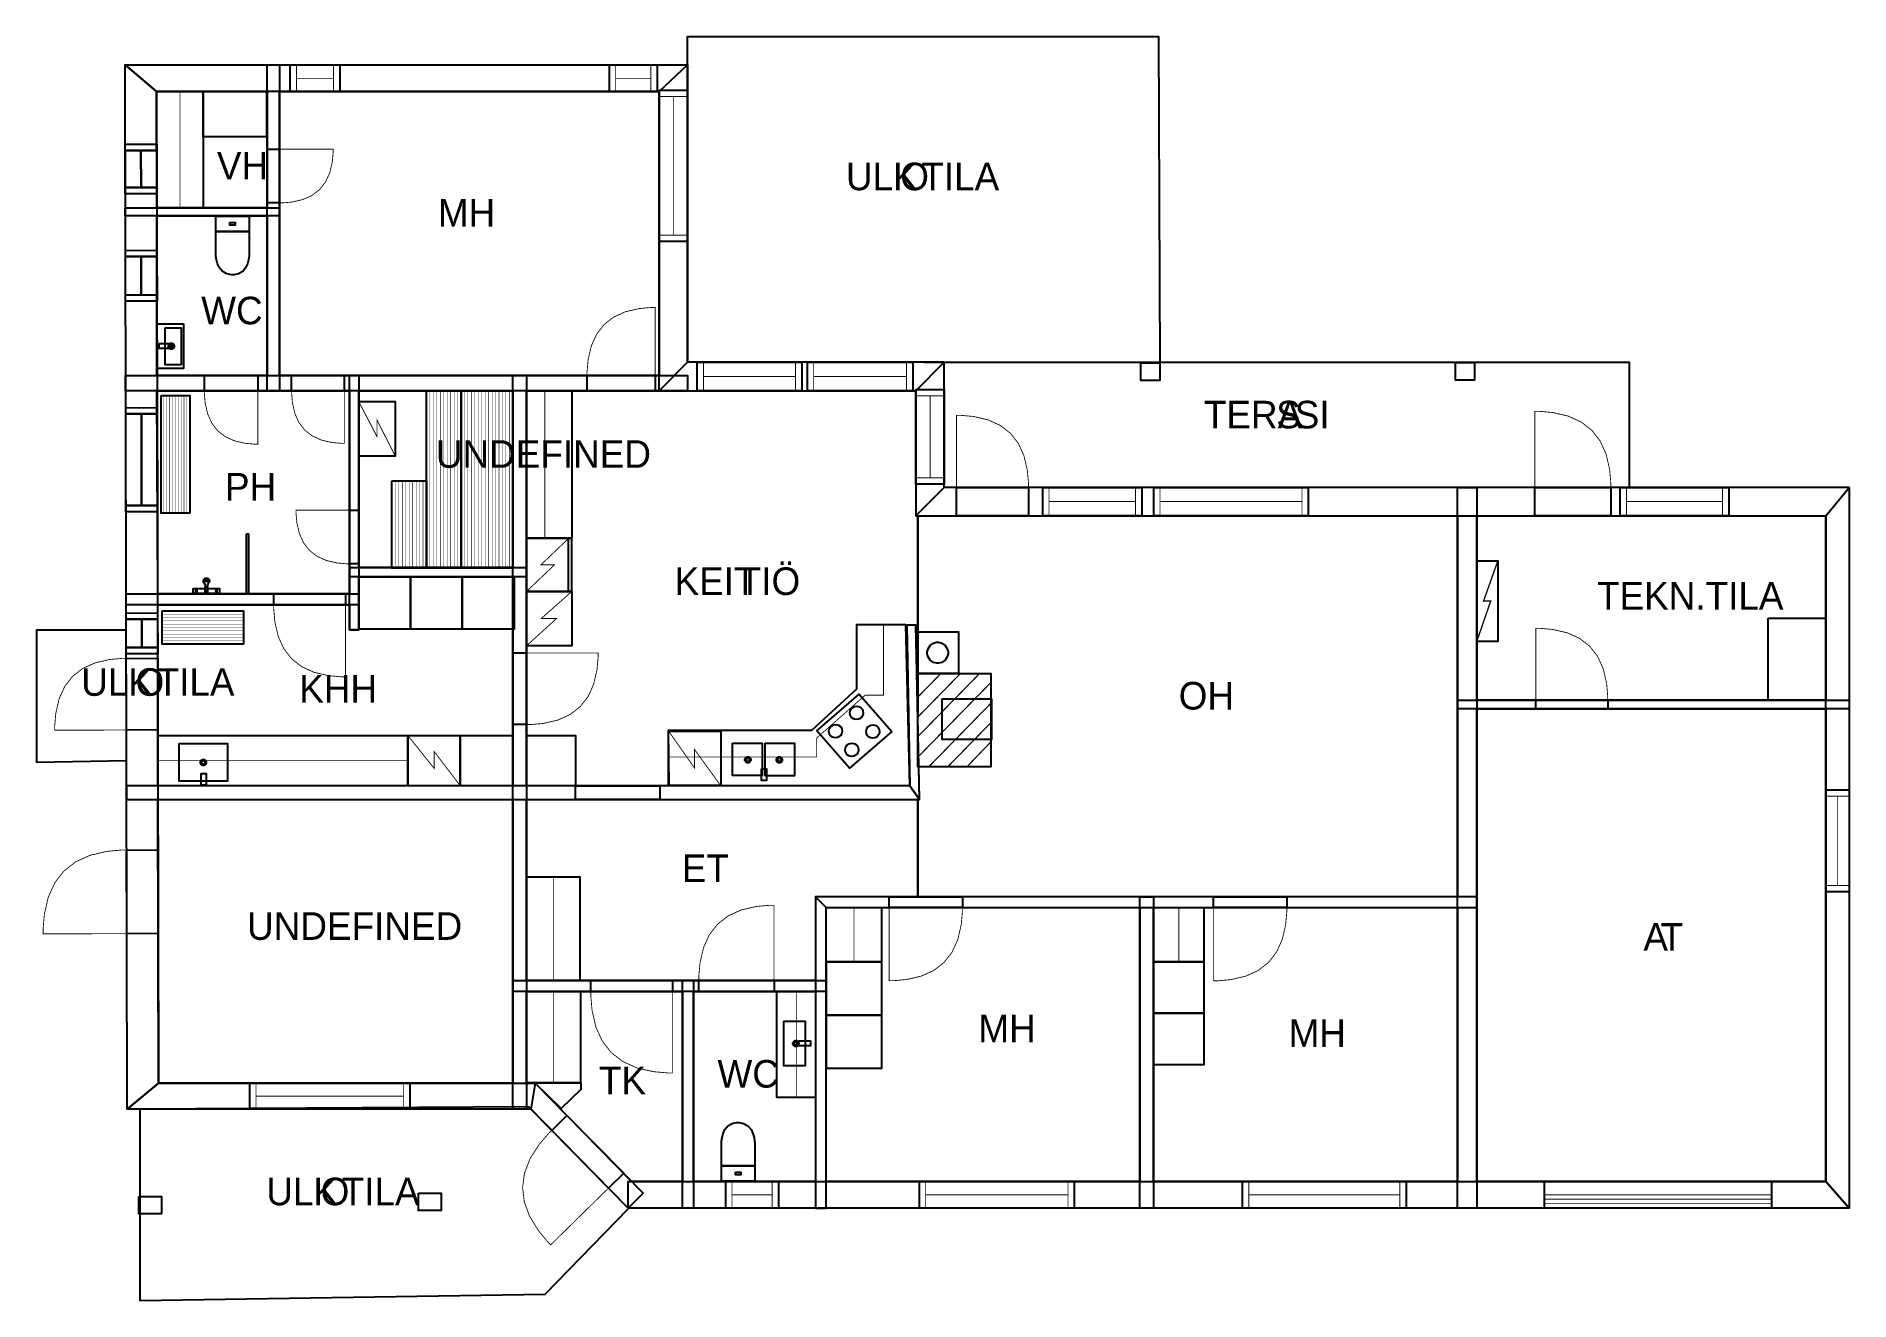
# Model space of a CAD drawing. Extents: x 0 to 22.6, y 0 to 15.8.
import ezdxf

# ---------------------------------------------------------------- set-up
doc = ezdxf.new("R2010")
doc.units = 0
doc.layers.get('0').update_dxf_attribs({"linetype": 'CONTINUOUS'})

msp = doc.modelspace()

# ---------------------------------------------------------------- texts
at = {"color": 0}
for s, p in [('VH', (2.23204, 13.9799)), ('ULK', (10.0739, 13.8458)), ('O', (10.7515, 13.8458)), ('TILA', (11.0138, 13.8458)), ('MH', (4.98651, 13.3934)), ('WC', (2.03635, 12.1746)), ('TERA', (14.5361, 10.8771)), ('S', (15.4375, 10.8771)), ('SI', (15.6686, 10.8771)), ('UNDEFINED', (4.96201, 10.386)), ('PH', (2.33294, 9.9776)), ('KEIT', (7.93731, 8.80063)), ('TIÖ', (8.73758, 8.80063)), ('TEKN.TILA', (19.4368, 8.61847)), ('ULK', (0.54069, 7.54365)), ('O', (1.2183, 7.54365)), ('TILA', (1.48061, 7.54365)), ('KHH', (3.25842, 7.45999)), ('OH', (14.2219, 7.37285)), ('ET', (8.02774, 5.22242)), ('UNDEFINED', (2.60825, 4.50181)), ('A', (20.0153, 4.36636)), ('T', (20.23, 4.36636)), ('MH', (11.7242, 3.22585)), ('MH', (15.5918, 3.16657)), ('WC', (8.47224, 2.66)), ('TK', (6.99385, 2.57746)), ('ULK', (2.84821, 1.1933)), ('O', (3.52581, 1.1933)), ('TILA', (3.78812, 1.1933))]:
    msp.add_text(s, height=0.34375, dxfattribs=at).set_placement(p)

# ---------------------------------------------------------------- linework, layer by layer
at = {"color": 0}
for points, const_width in [([(8.10042, 15.4085), (8.10042, 15.764), (13.9717, 15.764), (13.9876, 11.6934), (8.10042, 11.7013), (8.10042, 15.4085)], 0.00208), ([(1.08648, 15.4085), (8.10042, 15.4085), (7.74414, 15.0749), (1.48019, 15.0749), (1.08648, 15.4085)], 0.00208), ([(1.11279, 2.39094), (1.08648, 15.4085), (1.48019, 15.0749), (1.5051, 2.7169), (1.11279, 2.39094)], 0.00208), ([(2.85721, 15.4085), (3.01167, 15.4085), (3.01167, 11.3471), (2.85721, 11.3471), (2.85721, 15.4085)], 0.00208), ([(3.14626, 15.4085), (3.76303, 15.4085), (3.76303, 15.0749), (3.14626, 15.0749), (3.14626, 15.4085)], 0.01042), ([(3.14626, 15.4085), (3.76303, 15.4085), (3.76303, 15.0749), (3.14626, 15.0749), (3.14626, 15.4085)], 0.01042), ([(7.12582, 15.4085), (7.71929, 15.4085), (7.71929, 15.0749), (7.12582, 15.0749), (7.12582, 15.4085)], 0.01042), ([(7.12582, 15.4085), (7.71929, 15.4085), (7.71929, 15.0749), (7.12582, 15.0749), (7.12582, 15.4085)], 0.01042), ([(8.10042, 15.4085), (8.10042, 11.7013), (7.74414, 11.3471), (7.74414, 15.0749), (8.10042, 15.4085)], 0.00208), ([(1.48406, 15.0749), (1.48406, 13.6226), (2.06, 13.6226), (2.06, 15.0749), (1.48406, 15.0749)], 0.01042), ([(2.06006, 15.0749), (2.85161, 15.0749), (2.85161, 14.5124), (2.06006, 14.5124), (2.06006, 15.0749)], 0.01042), ([(7.74414, 15.0918), (8.10042, 15.0918), (8.10042, 13.2067), (7.74414, 13.2067), (7.74414, 15.0918)], 0.01042), ([(7.74414, 15.0918), (8.10042, 15.0918), (8.10042, 13.2067), (7.74414, 13.2067), (7.74414, 15.0918)], 0.01042), ([(1.08968, 13.801), (1.08843, 14.4185), (1.48144, 14.4192), (1.48269, 13.8018), (1.08968, 13.801)], 0.01042), ([(1.08968, 13.801), (1.08843, 14.4185), (1.48144, 14.4192), (1.48269, 13.8018), (1.08968, 13.801)], 0.01042), ([(2.85721, 14.3581), (3.01167, 14.3581), (3.01167, 13.6882), (2.85721, 13.6882), (2.85721, 14.3581)], 0.01042), ([(2.85721, 14.3581), (3.01167, 14.3581), (3.01167, 13.6882), (2.85721, 13.6882), (2.85721, 14.3581)], 0.01042), ([(3.01167, 13.6882), (3.05089, 13.6882), (3.16868, 13.6986), (3.30474, 13.73), (3.41986, 13.7824), (3.51411, 13.8556), (3.58735, 13.9499), (3.63971, 14.065), (3.67111, 14.2011), (3.68158, 14.3189), (3.68158, 14.3581), (3.01167, 14.3581), (3.01167, 13.6882)], 0.01042), ([(1.09033, 13.628), (3.01167, 13.628), (3.01167, 13.5259), (1.09033, 13.5259), (1.09033, 13.628)], 0.00208), ([(2.63471, 13.0651), (2.63471, 13.0651), (2.63476, 13.0533), (2.63314, 13.0223), (2.62701, 12.9785), (2.61361, 12.9283), (2.59006, 12.8781), (2.5536, 12.8342), (2.50142, 12.8033), (2.44835, 12.7915), (2.43072, 12.7915), (2.41237, 12.7915), (2.35753, 12.8033), (2.3035, 12.8342), (2.26568, 12.8781), (2.24121, 12.9283), (2.22721, 12.9785), (2.22081, 13.0223), (2.21907, 13.0533), (2.21918, 13.0651), (2.21918, 13.0651), (2.21815, 13.3333), (2.63471, 13.3333), (2.63471, 13.0651)], 0.01042), ([(2.21815, 13.5207), (2.63471, 13.5207), (2.63471, 13.3333), (2.21815, 13.3333), (2.21815, 13.5207)], 0.01042), ([(2.39333, 13.4428), (2.45958, 13.4428), (2.45958, 13.4112), (2.39333, 13.4112), (2.39333, 13.4428)], 0.01042), ([(1.09239, 12.4612), (1.09115, 13.0962), (1.48415, 13.0969), (1.4854, 12.462), (1.09239, 12.4612)], 0.01042), ([(1.09239, 12.4612), (1.09115, 13.0962), (1.48415, 13.0969), (1.4854, 12.462), (1.09239, 12.4612)], 0.01042), ([(6.84657, 11.5346), (6.84657, 11.5844), (6.85981, 11.7337), (6.89963, 11.9063), (6.96599, 12.0523), (7.05892, 12.1718), (7.17839, 12.2647), (7.32437, 12.3311), (7.4969, 12.3709), (7.64621, 12.3841), (7.69601, 12.3841), (7.69601, 11.5346), (6.84657, 11.5346)], 0.01042), ([(1.48654, 12.1784), (1.48654, 11.6247), (1.81739, 11.6247), (1.81739, 12.1784), (1.48654, 12.1784)], 0.01042), ([(1.58762, 12.1322), (1.58762, 11.6708), (1.78814, 11.6708), (1.78814, 12.1322), (1.58762, 12.1322)], 0.01042), ([(1.51417, 11.9364), (1.51417, 11.8739), (1.66, 11.8739), (1.66, 11.9364), (1.51417, 11.9364)], 0.01042), ([(1.66411, 11.938), (1.67051, 11.938), (1.68989, 11.9274), (1.70057, 11.908), (1.70057, 11.9015), (1.70057, 11.8951), (1.68989, 11.8758), (1.67051, 11.8651), (1.66411, 11.8651), (1.65767, 11.8651), (1.63829, 11.8758), (1.62765, 11.8951), (1.62765, 11.9015), (1.62765, 11.908), (1.63829, 11.9274), (1.65767, 11.938), (1.66411, 11.938)], 0.00833), ([(1.66411, 11.9224), (1.66775, 11.9224), (1.67882, 11.9163), (1.68494, 11.9052), (1.68494, 11.9015), (1.68494, 11.8979), (1.67882, 11.8868), (1.66775, 11.8807), (1.66411, 11.8807), (1.66043, 11.8807), (1.64936, 11.8868), (1.64328, 11.8979), (1.64328, 11.9015), (1.64328, 11.9052), (1.64936, 11.9163), (1.66043, 11.9224), (1.66411, 11.9224)], 0.00833), ([(1.09467, 11.5346), (8.10042, 11.5346), (8.10042, 11.3471), (1.09467, 11.3471), (1.09467, 11.5346)], 0.00208), ([(2.07585, 11.5346), (2.74251, 11.5346), (2.74251, 11.3471), (2.07585, 11.3471), (2.07585, 11.5346)], 0.01042), ([(2.07585, 11.5346), (2.74251, 11.5346), (2.74251, 11.3471), (2.07585, 11.3471), (2.07585, 11.5346)], 0.01042), ([(3.16407, 11.5346), (3.82053, 11.5346), (3.82053, 11.3471), (3.16407, 11.3471), (3.16407, 11.5346)], 0.01042), ([(3.16407, 11.5346), (3.82053, 11.5346), (3.82053, 11.3471), (3.16407, 11.3471), (3.16407, 11.5346)], 0.01042), ([(3.88633, 11.5346), (4.00092, 11.5346), (4.00092, 8.36774), (3.88633, 8.36774), (3.88633, 11.5346)], 0.00208), ([(5.92312, 11.5346), (6.09207, 11.5346), (6.09207, 2.39094), (5.92312, 2.39094), (5.92312, 11.5346)], 0.00208), ([(6.84657, 11.5346), (7.69601, 11.5346), (7.69601, 11.3471), (6.84657, 11.3471), (6.84657, 11.5346)], 0.01042), ([(6.84657, 11.5346), (7.69601, 11.5346), (7.69601, 11.3471), (6.84657, 11.3471), (6.84657, 11.5346)], 0.01042), ([(7.74414, 11.3471), (10.946, 11.3471), (11.3002, 11.7013), (8.10042, 11.7013), (7.74414, 11.3471)], 0.00208), ([(8.21967, 11.7013), (9.52289, 11.7013), (9.52289, 11.3471), (8.21967, 11.3471), (8.21967, 11.7013)], 0.01042), ([(8.21967, 11.7013), (9.52289, 11.7013), (9.52289, 11.3471), (8.21967, 11.3471), (8.21967, 11.7013)], 0.01042), ([(9.59272, 11.7013), (10.9076, 11.7013), (10.9076, 11.3471), (9.59272, 11.3471), (9.59272, 11.7013)], 0.01042), ([(9.59272, 11.7013), (10.9076, 11.7013), (10.9076, 11.3471), (9.59272, 11.3471), (9.59272, 11.7013)], 0.01042), ([(10.946, 11.3471), (10.946, 9.78814), (11.3002, 10.1423), (11.3002, 11.7013), (10.946, 11.3471)], 0.00208), ([(11.3002, 11.7013), (19.8356, 11.7013), (19.8356, 10.1461), (11.3002, 10.1423), (11.3002, 11.7013)], 0.00208), ([(2.07585, 11.3471), (2.07585, 11.3081), (2.08626, 11.1909), (2.11751, 11.0554), (2.1696, 10.9409), (2.24251, 10.8471), (2.33626, 10.7742), (2.45085, 10.7221), (2.58626, 10.6909), (2.70344, 10.6804), (2.74251, 10.6804), (2.74251, 11.3471), (2.07585, 11.3471)], 0.01042), ([(3.16407, 11.3471), (3.16407, 11.3087), (3.17432, 11.1933), (3.20508, 11.0599), (3.25635, 10.9471), (3.32813, 10.8548), (3.42046, 10.783), (3.53331, 10.7317), (3.66661, 10.701), (3.78201, 10.6907), (3.82053, 10.6907), (3.82053, 11.3471), (3.16407, 11.3471)], 0.01042), ([(4.84467, 11.3471), (4.84467, 9.13564), (5.27522, 9.13564), (5.27522, 11.3471), (4.84467, 11.3471)], 0.01042), ([(5.27522, 11.3471), (5.27522, 9.13564), (5.92101, 9.13564), (5.92101, 11.3471), (5.27522, 11.3471)], 0.01042), ([(6.09212, 11.3471), (6.09212, 9.50743), (6.65636, 9.50743), (6.65636, 11.3471), (6.09212, 11.3471)], 0.01042), ([(6.09472, 11.3472), (6.09472, 9.50592), (6.31993, 9.50592), (6.31993, 11.3472), (6.09472, 11.3472)], 0.01042), ([(10.946, 11.3616), (11.3002, 11.3616), (11.3002, 10.1836), (10.946, 10.1836), (10.946, 11.3616)], 0.01042), ([(10.946, 11.3616), (11.3002, 11.3616), (11.3002, 10.1836), (10.946, 10.1836), (10.946, 11.3616)], 0.01042), ([(1.09771, 9.83626), (1.09511, 11.1352), (1.48812, 11.136), (1.49072, 9.83713), (1.09771, 9.83626)], 0.01042), ([(1.09771, 9.83626), (1.09511, 11.1352), (1.48812, 11.136), (1.49072, 9.83713), (1.09771, 9.83626)], 0.01042), ([(1.53629, 11.2852), (1.53629, 9.82096), (1.89372, 9.82096), (1.89372, 11.2852), (1.53629, 11.2852)], 0.01042), ([(4.00092, 11.2106), (4.00092, 10.5311), (4.45574, 10.5311), (4.45574, 11.2106), (4.00092, 11.2106)], 0.01132), ([(19.609, 10.1423), (19.609, 10.1979), (19.5943, 10.3645), (19.5499, 10.557), (19.4757, 10.7199), (19.3721, 10.8533), (19.2387, 10.9569), (19.0758, 11.031), (18.8833, 11.0754), (18.7167, 11.0902), (18.6611, 11.0902), (18.6611, 10.1423), (19.609, 10.1423)], 0.01042), ([(12.3494, 10.1423), (12.3494, 10.1949), (12.3353, 10.3527), (12.2932, 10.535), (12.2231, 10.6893), (12.1249, 10.8155), (11.9987, 10.9137), (11.8445, 10.9838), (11.6621, 11.0259), (11.5043, 11.0399), (11.4518, 11.0399), (11.4518, 10.1423), (12.3494, 10.1423)], 0.01042), ([(4.41417, 10.2235), (4.41417, 9.13564), (4.84472, 9.13564), (4.84472, 10.2235), (4.41417, 10.2235)], 0.01042), ([(10.946, 9.78814), (22.2903, 9.78814), (22.5819, 10.1423), (11.3002, 10.1423), (10.946, 9.78814)], 0.00208), ([(11.4518, 10.1423), (12.3494, 10.1423), (12.3494, 9.78814), (11.4518, 9.78814), (11.4518, 10.1423)], 0.01042), ([(11.4518, 10.1423), (12.3494, 10.1423), (12.3494, 9.78814), (11.4518, 9.78814), (11.4518, 10.1423)], 0.01042), ([(12.527, 10.1423), (13.7611, 10.1423), (13.7611, 9.78814), (12.527, 9.78814), (12.527, 10.1423)], 0.01042), ([(12.527, 10.1423), (13.7611, 10.1423), (13.7611, 9.78814), (12.527, 9.78814), (12.527, 10.1423)], 0.01042), ([(13.9108, 10.1423), (15.8368, 10.1423), (15.8368, 9.78814), (13.9108, 9.78814), (13.9108, 10.1423)], 0.01042), ([(13.9108, 10.1423), (15.8368, 10.1423), (15.8368, 9.78814), (13.9108, 9.78814), (13.9108, 10.1423)], 0.01042), ([(17.6982, 10.1423), (17.9378, 10.1423), (17.9378, 1.15755), (17.6982, 1.15755), (17.6982, 10.1423)], 0.00208), ([(18.6611, 10.1423), (19.609, 10.1423), (19.609, 9.78814), (18.6611, 9.78814), (18.6611, 10.1423)], 0.01042), ([(18.6611, 10.1423), (19.609, 10.1423), (19.609, 9.78814), (18.6611, 9.78814), (18.6611, 10.1423)], 0.01042), ([(19.7263, 10.1423), (21.0789, 10.1423), (21.0789, 9.78814), (19.7263, 9.78814), (19.7263, 10.1423)], 0.01042), ([(19.7263, 10.1423), (21.0789, 10.1423), (21.0789, 9.78814), (19.7263, 9.78814), (19.7263, 10.1423)], 0.01042), ([(22.5819, 10.1423), (22.5819, 1.15755), (22.2903, 1.49001), (22.2903, 9.78814), (22.5819, 10.1423)], 0.00208), ([(3.88633, 9.1894), (3.84717, 9.1894), (3.72982, 9.19987), (3.59418, 9.23118), (3.47944, 9.28331), (3.38553, 9.35633), (3.3125, 9.45025), (3.26036, 9.565), (3.22906, 9.70063), (3.21864, 9.81799), (3.21864, 9.8571), (3.88633, 9.8571), (3.88633, 9.1894)], 0.01042), ([(3.88633, 9.8571), (4.00092, 9.8571), (4.00092, 9.1894), (3.88633, 9.1894), (3.88633, 9.8571)], 0.01042), ([(3.88633, 9.8571), (4.00092, 9.8571), (4.00092, 9.1894), (3.88633, 9.1894), (3.88633, 9.8571)], 0.01042), ([(2.60021, 9.56358), (2.62625, 9.56358), (2.62625, 8.81337), (2.60021, 8.81337), (2.60021, 9.56358)], 0.01042), ([(2.60021, 9.56358), (2.62625, 9.56358), (2.62625, 8.81337), (2.60021, 8.81337), (2.60021, 9.56358)], 0.01042), ([(6.09212, 9.50743), (6.09212, 8.84386), (6.65289, 8.84386), (6.65289, 9.50743), (6.09212, 9.50743)], 0.01106), ([(6.61546, 9.50743), (6.61546, 8.84386), (6.65289, 8.84386), (6.65289, 9.50743), (6.61546, 9.50743)], 0.01106), ([(3.88633, 9.14219), (6.09207, 9.14219), (6.09207, 9.02761), (3.88633, 9.02761), (3.88633, 9.14219)], 0.00208), ([(17.9376, 9.22597), (17.9376, 8.22092), (18.1999, 8.22092), (18.1999, 9.22597), (17.9376, 9.22597)], 0.01675), ([(1.93674, 8.88211), (1.97217, 8.88211), (1.97217, 8.81858), (1.93674, 8.81858), (1.93674, 8.88211)], 0.01042), ([(1.97217, 8.85086), (1.97538, 8.84967), (1.98503, 8.84581), (1.98779, 8.84462), (1.98779, 8.84462), (1.98779, 8.84608), (1.98779, 8.85037), (1.98779, 8.85465), (1.98779, 8.85607), (1.98779, 8.85607), (1.9854, 8.85542), (1.97542, 8.85206), (1.97217, 8.85086)], 0.01042), ([(1.97108, 8.88211), (2.08778, 8.88211), (2.08778, 8.81858), (1.97108, 8.81858), (1.97108, 8.88211)], 0.01042), ([(2.11589, 8.81858), (2.08778, 8.81858), (2.08778, 8.90192), (2.09478, 8.90192), (2.11057, 8.90192), (2.11589, 8.90192), (2.11589, 8.88108), (2.11589, 8.83421), (2.11589, 8.81858)], 0.01042), ([(2.11589, 8.88211), (2.23258, 8.88211), (2.23258, 8.81858), (2.11589, 8.81858), (2.11589, 8.88211)], 0.01042), ([(2.23258, 8.85086), (2.22933, 8.84967), (2.21967, 8.84581), (2.21696, 8.84462), (2.21696, 8.84462), (2.21696, 8.84608), (2.21696, 8.85037), (2.21696, 8.85465), (2.21696, 8.85607), (2.21696, 8.85607), (2.21929, 8.85542), (2.22928, 8.85206), (2.23258, 8.85086)], 0.01042), ([(2.23258, 8.88211), (2.2659, 8.88211), (2.2659, 8.81858), (2.23258, 8.81858), (2.23258, 8.88211)], 0.01042), ([(2.94065, 8.81337), (3.83594, 8.81337), (3.83594, 8.67567), (2.94065, 8.67567), (2.94065, 8.81337)], 0.01042), ([(2.94065, 8.81337), (3.83594, 8.81337), (3.83594, 8.67567), (2.94065, 8.67567), (2.94065, 8.81337)], 0.01042), ([(4.00092, 9.02556), (4.64615, 9.02556), (4.64615, 8.37636), (4.00092, 8.37636), (4.00092, 9.02556)], 0.01042), ([(4.64611, 9.02556), (5.29135, 9.02556), (5.29135, 8.37636), (4.64611, 8.37636), (4.64611, 9.02556)], 0.01042), ([(5.29129, 9.02556), (5.93653, 9.02556), (5.93653, 8.37636), (5.29129, 8.37636), (5.29129, 9.02556)], 0.01042), ([(6.09299, 8.84386), (6.09299, 8.16749), (6.65522, 8.16749), (6.65522, 8.84386), (6.09299, 8.84386)], 0.01127), ([(1.09977, 8.81337), (4.00092, 8.81337), (4.00092, 8.67567), (1.09977, 8.67567), (1.09977, 8.81337)], 0.00208), ([(1.54861, 8.60292), (2.56569, 8.60292), (2.56569, 8.18625), (1.54861, 8.18625), (1.54861, 8.60292)], 0.01042), ([(2.94065, 8.67567), (2.94065, 8.62326), (2.95458, 8.46588), (2.99658, 8.28396), (3.06651, 8.1301), (3.16444, 8.00418), (3.29031, 7.90625), (3.44422, 7.83632), (3.62608, 7.79432), (3.78347, 7.78033), (3.83594, 7.78033), (3.83594, 8.67567), (2.94065, 8.67567)], 0.01042), ([(1.10135, 8.06776), (1.10032, 8.57574), (1.49333, 8.57661), (1.49425, 8.06847), (1.10135, 8.06776)], 0.01042), ([(1.10135, 8.06776), (1.10032, 8.57574), (1.49333, 8.57661), (1.49425, 8.06847), (1.10135, 8.06776)], 0.01042), ([(7.8666, 6.42731), (10.871, 6.42199), (10.82, 8.42833), (10.2055, 8.42833), (10.2055, 7.62522), (9.64638, 7.11083), (7.85786, 7.11083), (7.8666, 6.42731)], 0.01042), ([(7.86231, 6.42356), (10.871, 6.42204), (10.821, 8.4216), (10.5411, 8.4216), (10.5411, 7.55089), (10.3125, 7.55089), (9.70876, 7.01704), (9.70876, 6.78108), (7.86556, 6.78108), (7.86231, 6.42356)], 0.01042), ([(10.9889, 6.25233), (10.946, 8.42469), (10.8314, 8.42242), (10.871, 6.42204), (10.9889, 6.25233)], 0.00208), ([(19.5701, 7.48931), (19.5701, 7.54183), (19.5561, 7.69922), (19.5142, 7.88108), (19.4442, 8.035), (19.3463, 8.16092), (19.2203, 8.25885), (19.0664, 8.32878), (18.8846, 8.37076), (18.7272, 8.38471), (18.6747, 8.38471), (18.6747, 7.48931), (19.5701, 7.48931)], 0.01042), ([(21.5722, 8.51133), (21.5722, 7.48936), (22.2857, 7.48936), (22.2857, 8.51133), (21.5722, 8.51133)], 0.01042), ([(1.09977, 8.36317), (-0.01866, 8.36317), (-0.01866, 6.71511), (1.10498, 6.73579), (1.09977, 8.36317)], 0.00208), ([(10.9565, 8.3406), (10.9565, 7.81976), (11.4774, 7.81976), (11.4774, 8.3406), (10.9565, 8.3406)], 0.01042), ([(11.217, 8.21039), (11.2296, 8.21039), (11.2676, 8.20019), (11.309, 8.17231), (11.3369, 8.13092), (11.3472, 8.09289), (11.3472, 8.08018), (11.3472, 8.06754), (11.3369, 8.02957), (11.309, 7.98817), (11.2676, 7.96024), (11.2296, 7.94997), (11.217, 7.94997), (11.2043, 7.94997), (11.1663, 7.96024), (11.1249, 7.98817), (11.0969, 8.02957), (11.0867, 8.06754), (11.0867, 8.08018), (11.0867, 8.09289), (11.0969, 8.13092), (11.1249, 8.17231), (11.1663, 8.20019), (11.2043, 8.21039), (11.217, 8.21039)], 0.01042), ([(1.10145, 8.01014), (1.0491, 8.01004), (0.89214, 7.99576), (0.71078, 7.9535), (0.5574, 7.8834), (0.43202, 7.78549), (0.33458, 7.65967), (0.26514, 7.50603), (0.22363, 7.32449), (0.21002, 7.16749), (0.21012, 7.11513), (1.10324, 7.11703), (1.10145, 8.01014)], 0.01042), ([(1.10324, 7.11703), (1.10145, 8.01014), (1.49447, 8.01096), (1.49625, 7.11774), (1.10324, 7.11703)], 0.01042), ([(1.10324, 7.11703), (1.10145, 8.01014), (1.49447, 8.01096), (1.49625, 7.11774), (1.10324, 7.11703)], 0.01042), ([(5.92312, 8.07775), (6.09207, 8.07775), (6.09207, 7.18522), (5.92312, 7.18522), (5.92312, 8.07775)], 0.01042), ([(5.92312, 8.07775), (6.09207, 8.07775), (6.09207, 7.18522), (5.92312, 7.18522), (5.92312, 8.07775)], 0.01042), ([(6.09207, 7.18522), (6.14432, 7.18522), (6.30122, 7.19922), (6.48253, 7.24104), (6.6359, 7.31076), (6.76144, 7.40836), (6.85906, 7.5339), (6.92876, 7.68728), (6.9706, 7.8686), (6.9846, 8.0255), (6.9846, 8.07775), (6.09207, 8.07775), (6.09207, 7.18522)], 0.01042), ([(10.972, 7.81976), (10.972, 6.65967), (11.8799, 6.65967), (11.8799, 7.81976), (10.972, 7.81976)], 0.01547), ([(10.6439, 7.09694), (10.1181, 6.63986), (9.71294, 7.1059), (10.2387, 7.56299), (10.6439, 7.09694)], 0.01042), ([(11.2734, 7.50461), (11.2734, 7.00082), (11.8874, 7.00082), (11.8874, 7.50461), (11.2734, 7.50461)], 0.01547), ([(17.6982, 7.48931), (22.5819, 7.48931), (22.5819, 7.38232), (17.6982, 7.38232), (17.6982, 7.48931)], 0.00208), ([(18.6747, 7.48931), (19.5701, 7.48931), (19.5701, 7.38232), (18.6747, 7.38232), (18.6747, 7.48931)], 0.01042), ([(18.6747, 7.48931), (19.5701, 7.48931), (19.5701, 7.38232), (18.6747, 7.38232), (18.6747, 7.48931)], 0.01042), ([(10.1433, 7.27582), (10.1379, 7.28196), (10.1269, 7.30464), (10.123, 7.33632), (10.1313, 7.36719), (10.1453, 7.38807), (10.1515, 7.39339), (10.1576, 7.39871), (10.1802, 7.40978), (10.212, 7.41368), (10.2428, 7.40539), (10.2637, 7.39128), (10.269, 7.38515), (10.2744, 7.37907), (10.2854, 7.35639), (10.2893, 7.32471), (10.281, 7.29383), (10.2669, 7.27294), (10.2608, 7.26764), (10.2547, 7.26232), (10.232, 7.25131), (10.2004, 7.2474), (10.1695, 7.25569), (10.1485, 7.26975), (10.1433, 7.27582)], 0.01042), ([(1.49701, 7.04699), (4.6141, 7.04699), (4.6141, 6.42199), (1.49701, 6.42199), (1.49701, 7.04699)], 0.01042), ([(4.6141, 7.04699), (5.26639, 7.04699), (5.26639, 6.42199), (4.6141, 6.42199), (4.6141, 7.04699)], 0.01087), ([(5.26639, 7.04699), (5.91889, 7.04699), (5.91889, 6.42199), (5.26639, 6.42199), (5.26639, 7.04699)], 0.01042), ([(6.09212, 7.04699), (6.70344, 7.04699), (6.70344, 6.42199), (6.09212, 6.42199), (6.09212, 7.04699)], 0.01042), ([(7.86231, 7.10319), (8.51253, 7.10319), (8.51253, 6.42356), (7.86231, 6.42356), (7.86231, 7.10319)], 0.01084), ([(9.88183, 7.04856), (9.87646, 7.05469), (9.86544, 7.07736), (9.86154, 7.10906), (9.86985, 7.13992), (9.88396, 7.16081), (9.89008, 7.16613), (9.89615, 7.17144), (9.91883, 7.18246), (9.95051, 7.18636), (9.98139, 7.17811), (10.0023, 7.16401), (10.0077, 7.15788), (10.0129, 7.15181), (10.0239, 7.12913), (10.0278, 7.09744), (10.0195, 7.06657), (10.0055, 7.04563), (9.9994, 7.04031), (9.99328, 7.03504), (9.9706, 7.02403), (9.93892, 7.02013), (9.90804, 7.02843), (9.8871, 7.04249), (9.88183, 7.04856)], 0.01042), ([(10.3454, 7.04324), (10.3401, 7.04937), (10.3291, 7.07206), (10.3252, 7.10379), (10.3335, 7.1346), (10.3475, 7.15554), (10.3537, 7.16081), (10.3597, 7.16613), (10.3824, 7.17719), (10.4141, 7.1811), (10.445, 7.17279), (10.4659, 7.15875), (10.4712, 7.15261), (10.4765, 7.14654), (10.4875, 7.12386), (10.4914, 7.09212), (10.4832, 7.06131), (10.4691, 7.04036), (10.463, 7.03504), (10.4569, 7.02974), (10.4342, 7.01872), (10.4025, 7.01481), (10.3716, 7.02311), (10.3507, 7.03717), (10.3454, 7.04324)], 0.01042), ([(1.76324, 6.94781), (2.36356, 6.94781), (2.36356, 6.47906), (1.76324, 6.47906), (1.76324, 6.94781)], 0.01042), ([(8.66118, 6.95383), (9.02746, 6.95383), (9.02746, 6.54829), (8.66118, 6.54829), (8.66118, 6.95383)], 0.01042), ([(8.81494, 6.74528), (8.81494, 6.75174), (8.82557, 6.77111), (8.84494, 6.78174), (8.8514, 6.78174), (8.85781, 6.78174), (8.87717, 6.77111), (8.88786, 6.75174), (8.88786, 6.74528), (8.88786, 6.73888), (8.87717, 6.71951), (8.85781, 6.70882), (8.8514, 6.70882), (8.84494, 6.70882), (8.82557, 6.71951), (8.81494, 6.73888), (8.81494, 6.74528)], 0.00833), ([(9.06603, 6.95285), (9.43235, 6.95285), (9.43235, 6.54725), (9.06603, 6.54725), (9.06603, 6.95285)], 0.01042), ([(9.20697, 6.74528), (9.20697, 6.75174), (9.21761, 6.77111), (9.23699, 6.78174), (9.24343, 6.78174), (9.24983, 6.78174), (9.26921, 6.77111), (9.27989, 6.75174), (9.27989, 6.74528), (9.27989, 6.73888), (9.26921, 6.71951), (9.24983, 6.70882), (9.24343, 6.70882), (9.23699, 6.70882), (9.21761, 6.71951), (9.20697, 6.73888), (9.20697, 6.74528)], 0.00833), ([(10.084, 6.81597), (10.0787, 6.8221), (10.0677, 6.84478), (10.0638, 6.87646), (10.0721, 6.90733), (10.0861, 6.92828), (10.0922, 6.93354), (10.0983, 6.93886), (10.121, 6.94993), (10.1527, 6.95383), (10.1835, 6.94553), (10.2045, 6.93147), (10.2098, 6.92535), (10.2151, 6.91928), (10.2261, 6.8966), (10.23, 6.86485), (10.2217, 6.83404), (10.2077, 6.8131), (10.2016, 6.80778), (10.1955, 6.80246), (10.1728, 6.79144), (10.1411, 6.78754), (10.1102, 6.79585), (10.0893, 6.8099), (10.084, 6.81597)], 0.01042), ([(1.49701, 6.73514), (4.61128, 6.73514), (4.61128, 6.42264), (1.49701, 6.42264), (1.49701, 6.73514)], 0.01042), ([(2.02696, 6.71343), (2.02696, 6.71989), (2.0376, 6.73926), (2.05697, 6.74989), (2.06342, 6.74989), (2.06982, 6.74989), (2.08919, 6.73926), (2.09987, 6.71989), (2.09987, 6.71343), (2.09987, 6.70703), (2.08919, 6.68767), (2.06982, 6.67697), (2.06342, 6.67697), (2.05697, 6.67697), (2.0376, 6.68767), (2.02696, 6.70703), (2.02696, 6.71343)], 0.00833), ([(2.03689, 6.5759), (2.09939, 6.5759), (2.09939, 6.43007), (2.03689, 6.43007), (2.03689, 6.5759)], 0.01042), ([(2.04258, 6.71343), (2.04258, 6.71712), (2.04867, 6.72819), (2.05974, 6.73426), (2.06342, 6.73426), (2.06706, 6.73426), (2.07813, 6.72819), (2.08425, 6.71712), (2.08425, 6.71343), (2.08425, 6.70979), (2.07813, 6.69874), (2.06706, 6.6926), (2.06342, 6.6926), (2.05974, 6.6926), (2.04867, 6.69874), (2.04258, 6.70979), (2.04258, 6.71343)], 0.00833), ([(8.83057, 6.74528), (8.83057, 6.74897), (8.83664, 6.76004), (8.84771, 6.76611), (8.8514, 6.76611), (8.85504, 6.76611), (8.8661, 6.76004), (8.87224, 6.74897), (8.87224, 6.74528), (8.87224, 6.74164), (8.8661, 6.73058), (8.85504, 6.72444), (8.8514, 6.72444), (8.84771, 6.72444), (8.83664, 6.73058), (8.83057, 6.74164), (8.83057, 6.74528)], 0.00833), ([(9.02279, 6.63536), (9.08529, 6.63536), (9.08529, 6.48953), (9.02279, 6.48953), (9.02279, 6.63536)], 0.01042), ([(9.2226, 6.74528), (9.2226, 6.74897), (9.22868, 6.76004), (9.23975, 6.76611), (9.24343, 6.76611), (9.24707, 6.76611), (9.25814, 6.76004), (9.26426, 6.74897), (9.26426, 6.74528), (9.26426, 6.74164), (9.25814, 6.73058), (9.24707, 6.72444), (9.24343, 6.72444), (9.23975, 6.72444), (9.22868, 6.73058), (9.2226, 6.74164), (9.2226, 6.74528)], 0.00833), ([(1.10498, 6.25233), (10.9889, 6.25233), (10.871, 6.42204), (1.10498, 6.42204), (1.10498, 6.25233)], 0.00208), ([(6.70437, 6.42204), (7.75375, 6.42204), (7.75375, 6.25233), (6.70437, 6.25233), (6.70437, 6.42204)], 0.01042), ([(22.2903, 6.37011), (22.5819, 6.37011), (22.5819, 5.10086), (22.2903, 5.10086), (22.2903, 6.37011)], 0.01042), ([(22.2903, 6.37011), (22.5819, 6.37011), (22.5819, 5.10086), (22.2903, 5.10086), (22.2903, 6.37011)], 0.01042), ([(1.10623, 5.62147), (1.04508, 5.62136), (0.86182, 5.60471), (0.65007, 5.55533), (0.47097, 5.47353), (0.32454, 5.3591), (0.21077, 5.21224), (0.12967, 5.03282), (0.08122, 4.82086), (0.06527, 4.63753), (0.06543, 4.57639), (1.10834, 4.57856), (1.10623, 5.62147)], 0.01042), ([(1.10834, 4.57856), (1.10623, 5.62147), (1.49929, 5.62235), (1.50136, 4.57932), (1.10834, 4.57856)], 0.01042), ([(1.10834, 4.57856), (1.10623, 5.62147), (1.49929, 5.62235), (1.50136, 4.57932), (1.10834, 4.57856)], 0.01042), ([(6.09343, 5.28863), (6.09343, 3.99485), (6.75717, 3.99485), (6.75717, 5.28863), (6.09343, 5.28863)], 0.01042), ([(17.9378, 5.03928), (9.69362, 5.03928), (9.82904, 4.90386), (17.9378, 4.90386), (17.9378, 5.03928)], 0.00208), ([(9.69362, 5.03928), (9.69362, 1.15755), (9.82904, 1.15755), (9.82904, 4.90386), (9.69362, 5.03928)], 0.00208), ([(10.6134, 5.03928), (11.5251, 5.03928), (11.5251, 4.90386), (10.6134, 4.90386), (10.6134, 5.03928)], 0.01042), ([(10.6134, 5.03928), (11.5251, 5.03928), (11.5251, 4.90386), (10.6134, 4.90386), (10.6134, 5.03928)], 0.01042), ([(13.7374, 5.03928), (13.9088, 5.03928), (13.9088, 1.15755), (13.7374, 1.15755), (13.7374, 5.03928)], 0.00208), ([(14.6569, 5.03928), (15.5696, 5.03928), (15.5696, 4.90386), (14.6569, 4.90386), (14.6569, 5.03928)], 0.01042), ([(14.6569, 5.03928), (15.5696, 5.03928), (15.5696, 4.90386), (14.6569, 4.90386), (14.6569, 5.03928)], 0.01042), ([(8.2399, 3.99485), (8.2399, 4.04981), (8.25456, 4.21457), (8.2985, 4.405), (8.37175, 4.56614), (8.47428, 4.69797), (8.60612, 4.80051), (8.76725, 4.87375), (8.95768, 4.91769), (9.12244, 4.93235), (9.1774, 4.93235), (9.1774, 3.99485), (8.2399, 3.99485)], 0.01042), ([(9.829, 4.90614), (9.829, 4.22601), (10.5181, 4.22601), (10.5181, 4.90614), (9.829, 4.90614)], 0.01042), ([(11.5251, 4.90386), (11.5251, 4.85047), (11.5108, 4.69021), (11.4681, 4.50504), (11.3969, 4.34836), (11.2972, 4.22017), (11.1689, 4.12044), (11.0123, 4.04926), (10.8271, 4.00651), (10.6668, 3.99224), (10.6134, 3.99224), (10.6134, 4.90386), (11.5251, 4.90386)], 0.01042), ([(13.9103, 4.90457), (13.9103, 4.22874), (14.5353, 4.22874), (14.5353, 4.90457), (13.9103, 4.90457)], 0.01042), ([(15.5696, 4.90386), (15.5696, 4.85042), (15.5553, 4.69), (15.5125, 4.50461), (15.4413, 4.34776), (15.3414, 4.21946), (15.2131, 4.11963), (15.0563, 4.04833), (14.8708, 4.00553), (14.7104, 3.99126), (14.6569, 3.99126), (14.6569, 4.90386), (15.5696, 4.90386)], 0.01042), ([(9.83094, 4.22601), (9.83094, 3.56196), (10.519, 3.56196), (10.519, 4.22601), (9.83094, 4.22601)], 0.01042), ([(13.9099, 4.22874), (13.9099, 3.58681), (14.5349, 3.58681), (14.5349, 4.22874), (13.9099, 4.22874)], 0.01042), ([(5.92312, 3.99485), (9.82904, 3.99485), (9.82904, 3.85943), (5.92312, 3.85943), (5.92312, 3.99485)], 0.00208), ([(6.0944, 3.85943), (6.0944, 2.71935), (6.76594, 2.71935), (6.76594, 3.85943), (6.0944, 3.85943)], 0.01042), ([(6.89312, 3.99485), (7.90978, 3.99485), (7.90978, 3.85943), (6.89312, 3.85943), (6.89312, 3.99485)], 0.01042), ([(6.89312, 3.99485), (7.90978, 3.99485), (7.90978, 3.85943), (6.89312, 3.85943), (6.89312, 3.99485)], 0.01042), ([(6.89312, 3.85943), (6.89312, 3.79986), (6.90896, 3.62115), (6.95665, 3.41465), (7.03608, 3.2399), (7.14725, 3.09694), (7.29021, 2.98574), (7.46496, 2.90631), (7.67144, 2.85861), (7.85015, 2.84272), (7.90978, 2.84272), (7.90978, 3.85943), (6.89312, 3.85943)], 0.01042), ([(8.03592, 3.99485), (8.17133, 3.99485), (8.17133, 1.15755), (8.03592, 1.15755), (8.03592, 3.99485)], 0.00208), ([(8.2399, 3.99485), (9.1774, 3.99485), (9.1774, 3.85943), (8.2399, 3.85943), (8.2399, 3.99485)], 0.01042), ([(8.2399, 3.99485), (9.1774, 3.99485), (9.1774, 3.85943), (8.2399, 3.85943), (8.2399, 3.99485)], 0.01042), ([(9.21414, 3.85943), (9.21414, 2.53808), (9.69358, 2.53808), (9.69358, 3.85943), (9.21414, 3.85943)], 0.01042), ([(9.45492, 3.85943), (9.45492, 2.53842), (9.69228, 2.53842), (9.69228, 3.85943), (9.45492, 3.85943)], 0.01042), ([(9.29856, 3.48893), (9.29856, 2.93083), (9.56456, 2.93083), (9.56456, 3.48893), (9.29856, 3.48893)], 0.01042), ([(9.83094, 3.56196), (9.83094, 2.89789), (10.519, 2.89789), (10.519, 3.56196), (9.83094, 3.56196)], 0.01042), ([(13.9099, 3.58686), (13.9099, 2.94499), (14.5349, 2.94499), (14.5349, 3.58686), (13.9099, 3.58686)], 0.01042), ([(9.44949, 3.17344), (9.44303, 3.17344), (9.42367, 3.18414), (9.41303, 3.2035), (9.41303, 3.2099), (9.41303, 3.21636), (9.42367, 3.23574), (9.44303, 3.24636), (9.44949, 3.24636), (9.45589, 3.24636), (9.47526, 3.23574), (9.48594, 3.21636), (9.48594, 3.2099), (9.48594, 3.2035), (9.47526, 3.18414), (9.45589, 3.17344), (9.44949, 3.17344)], 0.00833), ([(9.44949, 3.18907), (9.44581, 3.18907), (9.43474, 3.19521), (9.42865, 3.20628), (9.42865, 3.2099), (9.42865, 3.2136), (9.43474, 3.22467), (9.44581, 3.23074), (9.44949, 3.23074), (9.45313, 3.23074), (9.46419, 3.22467), (9.47032, 3.2136), (9.47032, 3.2099), (9.47032, 3.20628), (9.46419, 3.19521), (9.45313, 3.18907), (9.44949, 3.18907)], 0.00833), ([(9.48628, 3.24343), (9.48628, 3.18093), (9.63211, 3.18093), (9.63211, 3.24343), (9.48628, 3.24343)], 0.01042), ([(6.14763, 2.39094), (1.11279, 2.39094), (1.5051, 2.7169), (6.19971, 2.7169), (6.14763, 2.39094)], 0.00208), ([(2.64133, 2.7169), (4.63519, 2.7169), (4.63519, 2.39094), (2.64133, 2.39094), (2.64133, 2.7169)], 0.01042), ([(2.64133, 2.7169), (4.63519, 2.7169), (4.63519, 2.39094), (2.64133, 2.39094), (2.64133, 2.7169)], 0.01042), ([(6.14763, 2.39094), (7.35781, 1.15755), (7.54731, 1.34348), (6.19971, 2.7169), (6.14763, 2.39094)], 0.00208), ([(6.76824, 2.71935), (6.76824, 2.63672), (6.52425, 2.39725), (6.19971, 2.71696), (6.76824, 2.71935)], 0.01042), ([(1.26926, 2.39094), (1.26926, 0.00418), (6.32622, 0.08523), (7.36481, 1.15099), (6.1225, 2.41857), (1.26926, 2.39094)], 0.00208), ([(6.40668, 2.12701), (7.11356, 1.40647), (7.303, 1.59244), (6.59614, 2.31293), (6.40668, 2.12701)], 0.01042), ([(6.40668, 2.12701), (7.11356, 1.40647), (7.303, 1.59244), (6.59614, 2.31293), (6.40668, 2.12701)], 0.01042), ([(6.40668, 2.12701), (6.36447, 2.08561), (6.24886, 1.95008), (6.13564, 1.77274), (6.06706, 1.59489), (6.04303, 1.41667), (6.06364, 1.23801), (6.12885, 1.05892), (6.23867, 0.87945), (6.35167, 0.74175), (6.39312, 0.69949), (7.11356, 1.40647), (6.40668, 2.12701)], 0.01042), ([(8.52138, 1.95085), (8.52138, 1.95085), (8.52126, 1.96263), (8.52289, 1.9936), (8.52903, 2.03743), (8.54243, 2.08768), (8.56597, 2.13792), (8.60243, 2.18175), (8.65463, 2.21272), (8.70768, 2.22444), (8.72537, 2.22444), (8.74365, 2.22444), (8.7985, 2.21272), (8.8526, 2.18175), (8.8904, 2.13792), (8.91482, 2.08768), (8.92882, 2.03743), (8.93522, 1.9936), (8.93696, 1.96263), (8.9369, 1.95085), (8.9369, 1.95085), (8.93793, 1.68257), (8.52138, 1.68257), (8.52138, 1.95085)], 0.01042), ([(8.52138, 1.68257), (8.93793, 1.68257), (8.93793, 1.49528), (8.52138, 1.49528), (8.52138, 1.68257)], 0.01042), ([(8.69656, 1.60471), (8.76275, 1.60471), (8.76275, 1.57314), (8.69656, 1.57314), (8.69656, 1.60471)], 0.01042), ([(22.5819, 1.15755), (7.35688, 1.15755), (7.35688, 1.49001), (22.2903, 1.49001), (22.5819, 1.15755)], 0.00208), ([(8.57574, 1.49001), (9.23258, 1.49001), (9.23258, 1.15755), (8.57574, 1.15755), (8.57574, 1.49001)], 0.01042), ([(8.57574, 1.49001), (9.23258, 1.49001), (9.23258, 1.15755), (8.57574, 1.15755), (8.57574, 1.49001)], 0.01042), ([(10.9889, 1.49001), (12.9194, 1.49001), (12.9194, 1.15755), (10.9889, 1.15755), (10.9889, 1.49001)], 0.01042), ([(10.9889, 1.49001), (12.9194, 1.49001), (12.9194, 1.15755), (10.9889, 1.15755), (10.9889, 1.49001)], 0.01042), ([(15.0176, 1.49001), (17.0571, 1.49001), (17.0571, 1.15755), (15.0176, 1.15755), (15.0176, 1.49001)], 0.01042), ([(15.0176, 1.49001), (17.0571, 1.49001), (17.0571, 1.15755), (15.0176, 1.15755), (15.0176, 1.49001)], 0.01042), ([(18.7804, 1.49001), (21.6099, 1.49001), (21.6099, 1.15755), (18.7804, 1.15755), (18.7804, 1.49001)], 0.01042), ([(18.7804, 1.49001), (21.6099, 1.49001), (21.6099, 1.15755), (18.7804, 1.15755), (18.7804, 1.49001)], 0.01042)]:
    msp.add_lwpolyline(points, close=True, dxfattribs=dict(at, const_width=const_width))
at = {"color": 7}
for points in [[(8.10042, 15.4085), (8.10042, 15.764), (13.9717, 15.764), (13.9876, 11.6934), (8.10042, 11.7013), (8.10042, 15.4085)], [(3.14626, 15.4085), (3.76303, 15.4085), (3.76303, 15.0749), (3.14626, 15.0749), (3.14626, 15.4085)], [(3.14626, 15.4085), (3.76303, 15.4085), (3.76303, 15.0749), (3.14626, 15.0749), (3.14626, 15.4085)], [(7.12582, 15.4085), (7.71929, 15.4085), (7.71929, 15.0749), (7.12582, 15.0749), (7.12582, 15.4085)], [(7.12582, 15.4085), (7.71929, 15.4085), (7.71929, 15.0749), (7.12582, 15.0749), (7.12582, 15.4085)], [(2.85721, 13.628), (1.48426, 13.628), (1.48019, 15.0749), (2.85721, 15.0749), (2.85721, 13.628)], [(1.48406, 15.0749), (2.06, 15.0749), (2.06, 13.6226), (1.48406, 13.6226), (1.48406, 15.0749)], [(2.06006, 15.0749), (2.85161, 15.0749), (2.85161, 14.5124), (2.06006, 14.5124), (2.06006, 15.0749)], [(3.01167, 15.0749), (7.74414, 15.0749), (7.74414, 11.5346), (3.01167, 11.5346), (3.01167, 15.0749)], [(7.74414, 15.0918), (8.10042, 15.0918), (8.10042, 13.2067), (7.74414, 13.2067), (7.74414, 15.0918)], [(7.74414, 15.0918), (8.10042, 15.0918), (8.10042, 13.2067), (7.74414, 13.2067), (7.74414, 15.0918)], [(1.08968, 13.801), (1.08843, 14.4185), (1.48144, 14.4192), (1.48269, 13.8018), (1.08968, 13.801)], [(1.08968, 13.801), (1.08843, 14.4185), (1.48144, 14.4192), (1.48269, 13.8018), (1.08968, 13.801)], [(1.0886, 14.3403), (1.48161, 14.3411)], [(1.28603, 13.8795), (1.2851, 14.3408)], [(2.85721, 14.3581), (3.01167, 14.3581), (3.01167, 13.6882), (2.85721, 13.6882), (2.85721, 14.3581)], [(2.85721, 14.3581), (3.01167, 14.3581), (3.01167, 13.6882), (2.85721, 13.6882), (2.85721, 14.3581)], [(1.08952, 13.8791), (1.48253, 13.8799)], [(1.48426, 13.5259), (2.85721, 13.5259), (2.85721, 11.5346), (1.48426, 11.5346), (1.48426, 13.5259)], [(2.21815, 13.5207), (2.63471, 13.5207), (2.63471, 13.3333), (2.21815, 13.3333), (2.21815, 13.5207)], [(2.39333, 13.4428), (2.45958, 13.4428), (2.45958, 13.4112), (2.39333, 13.4112), (2.39333, 13.4428)], [(2.63471, 13.0651), (2.63471, 13.0651), (2.63476, 13.0533), (2.63314, 13.0223), (2.62701, 12.9785), (2.61361, 12.9283), (2.59006, 12.8781), (2.5536, 12.8342), (2.50142, 12.8033), (2.44835, 12.7915), (2.43072, 12.7915), (2.41237, 12.7915), (2.35753, 12.8033), (2.3035, 12.8342), (2.26568, 12.8781), (2.24121, 12.9283), (2.22721, 12.9785), (2.22081, 13.0223), (2.21907, 13.0533), (2.21918, 13.0651), (2.21918, 13.0651), (2.21815, 13.3333), (2.63471, 13.3333), (2.63471, 13.0651)], [(1.09239, 12.4612), (1.09115, 13.0962), (1.48415, 13.0969), (1.4854, 12.462), (1.09239, 12.4612)], [(1.09239, 12.4612), (1.09115, 13.0962), (1.48415, 13.0969), (1.4854, 12.462), (1.09239, 12.4612)], [(1.09131, 13.0181), (1.48432, 13.0188)], [(1.28874, 12.5397), (1.28782, 13.0184)], [(1.09223, 12.5393), (1.48525, 12.5402)], [(1.48654, 12.1784), (1.81739, 12.1784), (1.81739, 11.6247), (1.48654, 11.6247), (1.48654, 12.1784)], [(1.58762, 12.1322), (1.78814, 12.1322), (1.78814, 11.6708), (1.58762, 11.6708), (1.58762, 12.1322)], [(1.51417, 11.9364), (1.66, 11.9364), (1.66, 11.8739), (1.51417, 11.8739), (1.51417, 11.9364)], [(1.66411, 11.938), (1.67051, 11.938), (1.68989, 11.9274), (1.70057, 11.908), (1.70057, 11.9015), (1.70057, 11.8951), (1.68989, 11.8758), (1.67051, 11.8651), (1.66411, 11.8651), (1.65767, 11.8651), (1.63829, 11.8758), (1.62765, 11.8951), (1.62765, 11.9015), (1.62765, 11.908), (1.63829, 11.9274), (1.65767, 11.938), (1.66411, 11.938)], [(1.66411, 11.9224), (1.66775, 11.9224), (1.67882, 11.9163), (1.68494, 11.9052), (1.68494, 11.9015), (1.68494, 11.8979), (1.67882, 11.8868), (1.66775, 11.8807), (1.66411, 11.8807), (1.66043, 11.8807), (1.64936, 11.8868), (1.64328, 11.8979), (1.64328, 11.9015), (1.64328, 11.9052), (1.64936, 11.9163), (1.66043, 11.9224), (1.66411, 11.9224)], [(2.07585, 11.5346), (2.74251, 11.5346), (2.74251, 11.3471), (2.07585, 11.3471), (2.07585, 11.5346)], [(2.07585, 11.5346), (2.74251, 11.5346), (2.74251, 11.3471), (2.07585, 11.3471), (2.07585, 11.5346)], [(3.16407, 11.5346), (3.82053, 11.5346), (3.82053, 11.3471), (3.16407, 11.3471), (3.16407, 11.5346)], [(3.16407, 11.5346), (3.82053, 11.5346), (3.82053, 11.3471), (3.16407, 11.3471), (3.16407, 11.5346)], [(6.84657, 11.5346), (7.69601, 11.5346), (7.69601, 11.3471), (6.84657, 11.3471), (6.84657, 11.5346)], [(6.84657, 11.5346), (7.69601, 11.5346), (7.69601, 11.3471), (6.84657, 11.3471), (6.84657, 11.5346)], [(8.21967, 11.7013), (9.52289, 11.7013), (9.52289, 11.3471), (8.21967, 11.3471), (8.21967, 11.7013)], [(8.21967, 11.7013), (9.52289, 11.7013), (9.52289, 11.3471), (8.21967, 11.3471), (8.21967, 11.7013)], [(9.59272, 11.7013), (10.9076, 11.7013), (10.9076, 11.3471), (9.59272, 11.3471), (9.59272, 11.7013)], [(9.59272, 11.7013), (10.9076, 11.7013), (10.9076, 11.3471), (9.59272, 11.3471), (9.59272, 11.7013)], [(11.3002, 11.7013), (19.8356, 11.7013), (19.8356, 10.1461), (11.3002, 10.1423), (11.3002, 11.7013)], [(3.88633, 8.81337), (1.49468, 8.81337), (1.48426, 11.3471), (3.88633, 11.3471), (3.88633, 8.81337)], [(4.00092, 11.3471), (5.92312, 11.3471), (5.92312, 9.14219), (4.00092, 9.14219), (4.00092, 11.3471)], [(4.84467, 11.3471), (5.27522, 11.3471), (5.27522, 9.13564), (4.84467, 9.13564), (4.84467, 11.3471)], [(5.27522, 11.3471), (5.92101, 11.3471), (5.92101, 9.13564), (5.27522, 9.13564), (5.27522, 11.3471)], [(10.946, 11.3471), (10.946, 9.78814), (10.9691, 9.78814), (10.9691, 7.27431), (10.946, 8.42469), (10.8314, 8.42242), (10.871, 6.42204), (6.09207, 6.42204), (6.09207, 11.3471), (10.946, 11.3471)], [(6.09212, 11.3471), (6.65636, 11.3471), (6.65636, 9.50743), (6.09212, 9.50743), (6.09212, 11.3471)], [(10.946, 11.3616), (11.3002, 11.3616), (11.3002, 10.1836), (10.946, 10.1836), (10.946, 11.3616)], [(10.946, 11.3616), (11.3002, 11.3616), (11.3002, 10.1836), (10.946, 10.1836), (10.946, 11.3616)], [(1.09771, 9.83626), (1.09511, 11.1352), (1.48812, 11.136), (1.49072, 9.83713), (1.09771, 9.83626)], [(1.09771, 9.83626), (1.09511, 11.1352), (1.48812, 11.136), (1.49072, 9.83713), (1.09771, 9.83626)], [(1.53629, 11.2852), (1.89372, 11.2852), (1.89372, 9.82096), (1.53629, 9.82096), (1.53629, 11.2852)], [(4.00092, 11.2106), (4.45574, 11.2106), (4.45574, 10.5311), (4.00092, 10.5311), (4.00092, 11.2106)], [(1.09527, 11.0571), (1.48828, 11.0578)], [(1.29405, 9.91482), (1.29177, 11.0575)], [(4.41417, 10.2235), (4.84472, 10.2235), (4.84472, 9.13564), (4.41417, 9.13564), (4.41417, 10.2235)], [(11.4518, 10.1423), (12.3494, 10.1423), (12.3494, 9.78814), (11.4518, 9.78814), (11.4518, 10.1423)], [(11.4518, 10.1423), (12.3494, 10.1423), (12.3494, 9.78814), (11.4518, 9.78814), (11.4518, 10.1423)], [(12.527, 10.1423), (13.7611, 10.1423), (13.7611, 9.78814), (12.527, 9.78814), (12.527, 10.1423)], [(12.527, 10.1423), (13.7611, 10.1423), (13.7611, 9.78814), (12.527, 9.78814), (12.527, 10.1423)], [(13.9108, 10.1423), (15.8368, 10.1423), (15.8368, 9.78814), (13.9108, 9.78814), (13.9108, 10.1423)], [(13.9108, 10.1423), (15.8368, 10.1423), (15.8368, 9.78814), (13.9108, 9.78814), (13.9108, 10.1423)], [(18.6611, 10.1423), (19.609, 10.1423), (19.609, 9.78814), (18.6611, 9.78814), (18.6611, 10.1423)], [(18.6611, 10.1423), (19.609, 10.1423), (19.609, 9.78814), (18.6611, 9.78814), (18.6611, 10.1423)], [(19.7263, 10.1423), (21.0789, 10.1423), (21.0789, 9.78814), (19.7263, 9.78814), (19.7263, 10.1423)], [(19.7263, 10.1423), (21.0789, 10.1423), (21.0789, 9.78814), (19.7263, 9.78814), (19.7263, 10.1423)], [(1.09755, 9.91439), (1.49056, 9.91525)], [(3.88633, 9.8571), (4.00092, 9.8571), (4.00092, 9.1894), (3.88633, 9.1894), (3.88633, 9.8571)], [(3.88633, 9.8571), (4.00092, 9.8571), (4.00092, 9.1894), (3.88633, 9.1894), (3.88633, 9.8571)], [(17.6982, 5.03928), (10.9691, 5.03928), (10.9691, 6.25233), (10.9896, 6.25347), (10.9691, 7.27431), (10.9691, 9.78814), (17.6982, 9.78814), (17.6982, 5.03928)], [(17.9378, 9.78814), (22.2903, 9.78814), (22.2903, 7.48931), (17.9378, 7.48931), (17.9378, 9.78814)], [(2.60021, 9.56358), (2.62625, 9.56358), (2.62625, 8.81337), (2.60021, 8.81337), (2.60021, 9.56358)], [(2.60021, 9.56358), (2.62625, 9.56358), (2.62625, 8.81337), (2.60021, 8.81337), (2.60021, 9.56358)], [(6.09212, 9.50743), (6.65289, 9.50743), (6.65289, 8.84386), (6.09212, 8.84386), (6.09212, 9.50743)], [(6.61546, 9.50743), (6.65289, 9.50743), (6.65289, 8.84386), (6.61546, 8.84386), (6.61546, 9.50743)], [(17.9376, 9.22597), (18.1999, 9.22597), (18.1999, 8.22092), (17.9376, 8.22092), (17.9376, 9.22597)], [(5.92312, 6.42204), (1.49468, 6.42204), (1.49468, 8.67567), (3.88633, 8.67567), (3.88633, 8.36774), (4.00092, 8.36774), (4.00092, 9.02761), (5.92312, 9.02761), (5.92312, 6.42204)], [(1.93674, 8.88211), (1.97217, 8.88211), (1.97217, 8.81858), (1.93674, 8.81858), (1.93674, 8.88211)], [(1.97108, 8.88211), (2.08778, 8.88211), (2.08778, 8.81858), (1.97108, 8.81858), (1.97108, 8.88211)], [(1.97217, 8.85086), (1.97538, 8.84967), (1.98503, 8.84581), (1.98779, 8.84462), (1.98779, 8.84462), (1.98779, 8.84608), (1.98779, 8.85037), (1.98779, 8.85465), (1.98779, 8.85607), (1.98779, 8.85607), (1.9854, 8.85542), (1.97542, 8.85206), (1.97217, 8.85086)], [(2.11589, 8.90192), (2.11589, 8.90826), (2.11951, 8.92719), (2.12939, 8.9496), (2.13254, 8.954), (2.13357, 8.95557), (2.14378, 8.97017), (2.14404, 8.97168), (2.14453, 8.97456), (2.14035, 8.99115), (2.12369, 9.00401), (2.118, 9.00504), (2.11669, 9.00532), (2.10514, 9.00608), (2.10129, 9.00608), (2.10238, 9.00608), (2.09819, 9.00608), (2.08697, 9.00532), (2.08567, 9.00504), (2.07992, 9.00401), (2.06326, 8.99115), (2.05908, 8.97456), (2.05963, 8.97168), (2.0599, 8.97017), (2.07004, 8.95557), (2.07113, 8.954), (2.07422, 8.9496), (2.0841, 8.92719), (2.08778, 8.90826), (2.08778, 8.90192)], [(2.14404, 8.97276), (2.14378, 8.97331), (2.13189, 8.98346), (2.10813, 8.99251), (2.10026, 8.99251), (2.09397, 8.99229), (2.07135, 8.98307), (2.06011, 8.97331), (2.05963, 8.97276)], [(2.11589, 8.81858), (2.08778, 8.81858), (2.08778, 8.90192), (2.09478, 8.90192), (2.11057, 8.90192), (2.11589, 8.90192), (2.11589, 8.88108), (2.11589, 8.83421), (2.11589, 8.81858)], [(2.11589, 8.88211), (2.23258, 8.88211), (2.23258, 8.81858), (2.11589, 8.81858), (2.11589, 8.88211)], [(2.23258, 8.85086), (2.22933, 8.84967), (2.21967, 8.84581), (2.21696, 8.84462), (2.21696, 8.84462), (2.21696, 8.84608), (2.21696, 8.85037), (2.21696, 8.85465), (2.21696, 8.85607), (2.21696, 8.85607), (2.21929, 8.85542), (2.22928, 8.85206), (2.23258, 8.85086)], [(2.23258, 8.88211), (2.2659, 8.88211), (2.2659, 8.81858), (2.23258, 8.81858), (2.23258, 8.88211)], [(4.00092, 9.02556), (4.64615, 9.02556), (4.64615, 8.37636), (4.00092, 8.37636), (4.00092, 9.02556)], [(4.64611, 9.02556), (5.29135, 9.02556), (5.29135, 8.37636), (4.64611, 8.37636), (4.64611, 9.02556)], [(5.29129, 9.02556), (5.93653, 9.02556), (5.93653, 8.37636), (5.29129, 8.37636), (5.29129, 9.02556)], [(6.09299, 8.84386), (6.65522, 8.84386), (6.65522, 8.16749), (6.09299, 8.16749), (6.09299, 8.84386)], [(1.54861, 8.60292), (2.56569, 8.60292), (2.56569, 8.18625), (1.54861, 8.18625), (1.54861, 8.60292)], [(2.94065, 8.81337), (3.83594, 8.81337), (3.83594, 8.67567), (2.94065, 8.67567), (2.94065, 8.81337)], [(2.94065, 8.81337), (3.83594, 8.81337), (3.83594, 8.67567), (2.94065, 8.67567), (2.94065, 8.81337)], [(1.10135, 8.06776), (1.10032, 8.57574), (1.49333, 8.57661), (1.49425, 8.06847), (1.10135, 8.06776)], [(1.10135, 8.06776), (1.10032, 8.57574), (1.49333, 8.57661), (1.49425, 8.06847), (1.10135, 8.06776)], [(1.10048, 8.49761), (1.49349, 8.49849)], [(1.29763, 8.14621), (1.29693, 8.49799)], [(7.8666, 6.42731), (10.871, 6.42199), (10.82, 8.42833), (10.2055, 8.42833), (10.2055, 7.62522), (9.64638, 7.11083), (7.85786, 7.11083), (7.8666, 6.42731)], [(21.5722, 8.51133), (22.2857, 8.51133), (22.2857, 7.48936), (21.5722, 7.48936), (21.5722, 8.51133)], [(1.09977, 8.36317), (-0.01866, 8.36317), (-0.01866, 6.71511), (1.10498, 6.73579), (1.09977, 8.36317)], [(1.10118, 8.14589), (1.49408, 8.1466)], [(10.9565, 8.3406), (11.4774, 8.3406), (11.4774, 7.81976), (10.9565, 7.81976), (10.9565, 8.3406)], [(11.217, 8.21039), (11.2296, 8.21039), (11.2676, 8.20019), (11.309, 8.17231), (11.3369, 8.13092), (11.3472, 8.09289), (11.3472, 8.08018), (11.3472, 8.06754), (11.3369, 8.02957), (11.309, 7.98817), (11.2676, 7.96024), (11.2296, 7.94997), (11.217, 7.94997), (11.2043, 7.94997), (11.1663, 7.96024), (11.1249, 7.98817), (11.0969, 8.02957), (11.0867, 8.06754), (11.0867, 8.08018), (11.0867, 8.09289), (11.0969, 8.13092), (11.1249, 8.17231), (11.1663, 8.20019), (11.2043, 8.21039), (11.217, 8.21039)], [(1.10324, 7.11703), (1.10145, 8.01014), (1.49447, 8.01096), (1.49625, 7.11774), (1.10324, 7.11703)], [(1.10324, 7.11703), (1.10145, 8.01014), (1.49447, 8.01096), (1.49625, 7.11774), (1.10324, 7.11703)], [(5.92312, 8.07775), (6.09207, 8.07775), (6.09207, 7.18522), (5.92312, 7.18522), (5.92312, 8.07775)], [(5.92312, 8.07775), (6.09207, 8.07775), (6.09207, 7.18522), (5.92312, 7.18522), (5.92312, 8.07775)], [(10.972, 7.81976), (11.8799, 7.81976), (11.8799, 6.65967), (10.972, 6.65967), (10.972, 7.81976)], [(10.6439, 7.09694), (10.1181, 6.63986), (9.71294, 7.1059), (10.2387, 7.56299), (10.6439, 7.09694)], [(11.2734, 7.50461), (11.8874, 7.50461), (11.8874, 7.00082), (11.2734, 7.00082), (11.2734, 7.50461)], [(18.6747, 7.48931), (19.5701, 7.48931), (19.5701, 7.38232), (18.6747, 7.38232), (18.6747, 7.48931)], [(18.6747, 7.48931), (19.5701, 7.48931), (19.5701, 7.38232), (18.6747, 7.38232), (18.6747, 7.48931)], [(10.1433, 7.27582), (10.1379, 7.28196), (10.1269, 7.30464), (10.123, 7.33632), (10.1313, 7.36719), (10.1453, 7.38807), (10.1515, 7.39339), (10.1576, 7.39871), (10.1802, 7.40978), (10.212, 7.41368), (10.2428, 7.40539), (10.2637, 7.39128), (10.269, 7.38514), (10.2744, 7.37907), (10.2854, 7.35639), (10.2893, 7.32471), (10.281, 7.29383), (10.2669, 7.27294), (10.2608, 7.26764), (10.2547, 7.26232), (10.232, 7.25131), (10.2004, 7.2474), (10.1695, 7.25569), (10.1485, 7.26975), (10.1433, 7.27582)], [(17.9378, 7.38232), (22.2903, 7.38232), (22.2903, 1.49001), (17.9378, 1.49001), (17.9378, 7.38232)], [(1.49701, 7.04699), (4.6141, 7.04699), (4.6141, 6.42199), (1.49701, 6.42199), (1.49701, 7.04699)], [(4.6141, 7.04699), (5.26639, 7.04699), (5.26639, 6.42199), (4.6141, 6.42199), (4.6141, 7.04699)], [(5.26639, 7.04699), (5.91889, 7.04699), (5.91889, 6.42199), (5.26639, 6.42199), (5.26639, 7.04699)], [(6.09212, 7.04699), (6.70344, 7.04699), (6.70344, 6.42199), (6.09212, 6.42199), (6.09212, 7.04699)], [(7.86231, 7.10319), (8.51253, 7.10319), (8.51253, 6.42356), (7.86231, 6.42356), (7.86231, 7.10319)], [(9.88183, 7.04856), (9.87646, 7.05469), (9.86546, 7.07736), (9.86154, 7.10906), (9.86985, 7.13992), (9.88396, 7.16081), (9.89008, 7.16613), (9.89615, 7.17144), (9.91883, 7.18246), (9.95053, 7.18636), (9.98139, 7.17811), (10.0023, 7.16401), (10.0077, 7.15788), (10.0129, 7.15181), (10.0239, 7.12913), (10.0278, 7.09744), (10.0195, 7.06657), (10.0055, 7.04563), (9.9994, 7.04031), (9.99328, 7.03504), (9.9706, 7.02403), (9.93892, 7.02013), (9.90804, 7.02843), (9.8871, 7.04249), (9.88183, 7.04856)], [(10.3454, 7.04324), (10.3401, 7.04937), (10.3291, 7.07206), (10.3252, 7.10379), (10.3335, 7.1346), (10.3475, 7.15554), (10.3537, 7.16081), (10.3597, 7.16613), (10.3824, 7.17719), (10.4141, 7.1811), (10.445, 7.17279), (10.4659, 7.15875), (10.4712, 7.15261), (10.4765, 7.14654), (10.4875, 7.12386), (10.4914, 7.09212), (10.4832, 7.06131), (10.4691, 7.04036), (10.463, 7.03504), (10.4569, 7.02974), (10.4342, 7.01872), (10.4025, 7.01481), (10.3716, 7.02311), (10.3507, 7.03717), (10.3454, 7.04324)], [(1.76324, 6.94781), (2.36356, 6.94781), (2.36356, 6.47906), (1.76324, 6.47906), (1.76324, 6.94781)], [(8.66118, 6.95383), (9.02746, 6.95383), (9.02746, 6.54829), (8.66118, 6.54829), (8.66118, 6.95383)], [(9.06603, 6.95285), (9.43235, 6.95285), (9.43235, 6.54725), (9.06603, 6.54725), (9.06603, 6.95285)], [(10.084, 6.81597), (10.0787, 6.8221), (10.0677, 6.84478), (10.0638, 6.87646), (10.0721, 6.90733), (10.0861, 6.92828), (10.0922, 6.93354), (10.0983, 6.93886), (10.121, 6.94993), (10.1527, 6.95383), (10.1835, 6.94553), (10.2045, 6.93147), (10.2098, 6.92535), (10.2151, 6.91928), (10.2261, 6.8966), (10.23, 6.86486), (10.2217, 6.83404), (10.2077, 6.8131), (10.2016, 6.80778), (10.1955, 6.80246), (10.1728, 6.79144), (10.1411, 6.78754), (10.1102, 6.79585), (10.0893, 6.8099), (10.084, 6.81597)], [(2.02696, 6.71343), (2.02696, 6.71989), (2.0376, 6.73926), (2.05697, 6.74989), (2.06342, 6.74989), (2.06982, 6.74989), (2.08919, 6.73926), (2.09987, 6.71989), (2.09987, 6.71343), (2.09987, 6.70703), (2.08919, 6.68767), (2.06982, 6.67697), (2.06342, 6.67697), (2.05697, 6.67697), (2.0376, 6.68767), (2.02696, 6.70703), (2.02696, 6.71343)], [(2.03689, 6.5759), (2.09939, 6.5759), (2.09939, 6.43007), (2.03689, 6.43007), (2.03689, 6.5759)], [(2.04258, 6.71343), (2.04258, 6.71712), (2.04867, 6.72819), (2.05974, 6.73426), (2.06342, 6.73426), (2.06706, 6.73426), (2.07813, 6.72819), (2.08425, 6.71712), (2.08425, 6.71343), (2.08425, 6.70979), (2.07813, 6.69874), (2.06706, 6.6926), (2.06342, 6.6926), (2.05974, 6.6926), (2.04867, 6.69874), (2.04258, 6.70979), (2.04258, 6.71343)], [(8.81494, 6.74528), (8.81494, 6.75174), (8.82557, 6.77111), (8.84494, 6.78174), (8.8514, 6.78174), (8.85781, 6.78174), (8.87717, 6.77111), (8.88786, 6.75174), (8.88786, 6.74528), (8.88786, 6.73888), (8.87717, 6.71951), (8.85781, 6.70882), (8.8514, 6.70882), (8.84494, 6.70882), (8.82557, 6.71951), (8.81494, 6.73888), (8.81494, 6.74528)], [(8.83057, 6.74528), (8.83057, 6.74897), (8.83664, 6.76004), (8.84771, 6.76611), (8.8514, 6.76611), (8.85504, 6.76611), (8.8661, 6.76004), (8.87224, 6.74897), (8.87224, 6.74528), (8.87224, 6.74164), (8.8661, 6.73058), (8.85504, 6.72444), (8.8514, 6.72444), (8.84771, 6.72444), (8.83664, 6.73058), (8.83057, 6.74164), (8.83057, 6.74528)], [(9.02279, 6.63536), (9.08529, 6.63536), (9.08529, 6.48953), (9.02279, 6.48953), (9.02279, 6.63536)], [(9.20697, 6.74528), (9.20697, 6.75174), (9.21761, 6.77111), (9.23699, 6.78174), (9.24343, 6.78174), (9.24983, 6.78174), (9.26921, 6.77111), (9.27989, 6.75174), (9.27989, 6.74528), (9.27989, 6.73888), (9.26921, 6.71951), (9.24983, 6.70882), (9.24343, 6.70882), (9.23699, 6.70882), (9.21761, 6.71951), (9.20697, 6.73888), (9.20697, 6.74528)], [(9.2226, 6.74528), (9.2226, 6.74897), (9.22868, 6.76004), (9.23975, 6.76611), (9.24343, 6.76611), (9.24707, 6.76611), (9.25814, 6.76004), (9.26426, 6.74897), (9.26426, 6.74528), (9.26426, 6.74164), (9.25814, 6.73058), (9.24707, 6.72444), (9.24343, 6.72444), (9.23975, 6.72444), (9.22868, 6.73058), (9.2226, 6.74164), (9.2226, 6.74528)], [(6.70437, 6.42204), (7.75375, 6.42204), (7.75375, 6.25233), (6.70437, 6.25233), (6.70437, 6.42204)], [(6.70437, 6.42204), (7.75375, 6.42204), (7.75375, 6.25233), (6.70437, 6.25233), (6.70437, 6.42204)], [(22.2903, 6.37011), (22.5819, 6.37011), (22.5819, 5.10086), (22.2903, 5.10086), (22.2903, 6.37011)], [(22.2903, 6.37011), (22.5819, 6.37011), (22.5819, 5.10086), (22.2903, 5.10086), (22.2903, 6.37011)], [(5.92312, 2.7169), (1.5051, 2.7169), (1.49468, 6.25233), (5.92312, 6.25233), (5.92312, 2.7169)], [(10.9691, 5.03928), (9.69362, 5.03928), (9.69362, 3.99485), (6.09207, 3.99485), (6.09207, 6.25233), (10.9691, 6.25233), (10.9691, 5.03928)], [(1.10834, 4.57856), (1.10623, 5.62147), (1.49929, 5.62235), (1.50136, 4.57932), (1.10834, 4.57856)], [(1.10834, 4.57856), (1.10623, 5.62147), (1.49929, 5.62235), (1.50136, 4.57932), (1.10834, 4.57856)], [(6.09343, 5.28863), (6.75717, 5.28863), (6.75717, 3.99485), (6.09343, 3.99485), (6.09343, 5.28863)], [(10.6134, 5.03928), (11.5251, 5.03928), (11.5251, 4.90386), (10.6134, 4.90386), (10.6134, 5.03928)], [(10.6134, 5.03928), (11.5251, 5.03928), (11.5251, 4.90386), (10.6134, 4.90386), (10.6134, 5.03928)], [(14.6569, 5.03928), (15.5696, 5.03928), (15.5696, 4.90386), (14.6569, 4.90386), (14.6569, 5.03928)], [(14.6569, 5.03928), (15.5696, 5.03928), (15.5696, 4.90386), (14.6569, 4.90386), (14.6569, 5.03928)], [(9.829, 4.90614), (10.5181, 4.90614), (10.5181, 4.22601), (9.829, 4.22601), (9.829, 4.90614)], [(9.82904, 4.90386), (13.7374, 4.90386), (13.7374, 1.49001), (9.82904, 1.49001), (9.82904, 4.90386)], [(13.9088, 4.90386), (17.6982, 4.90386), (17.6982, 1.49001), (13.9088, 1.49001), (13.9088, 4.90386)], [(13.9103, 4.90457), (14.5353, 4.90457), (14.5353, 4.22874), (13.9103, 4.22874), (13.9103, 4.90457)], [(9.83094, 4.22601), (10.519, 4.22601), (10.519, 3.56196), (9.83094, 3.56196), (9.83094, 4.22601)], [(13.9099, 4.22874), (14.5349, 4.22874), (14.5349, 3.58681), (13.9099, 3.58681), (13.9099, 4.22874)], [(8.03592, 1.49001), (7.40147, 1.49001), (6.19971, 2.7169), (6.09207, 2.7169), (6.09207, 3.85943), (8.03592, 3.85943), (8.03592, 1.49001)], [(6.0944, 3.85943), (6.76594, 3.85943), (6.76594, 2.71935), (6.0944, 2.71935), (6.0944, 3.85943)], [(6.89312, 3.99485), (7.90978, 3.99485), (7.90978, 3.85943), (6.89312, 3.85943), (6.89312, 3.99485)], [(6.89312, 3.99485), (7.90978, 3.99485), (7.90978, 3.85943), (6.89312, 3.85943), (6.89312, 3.99485)], [(8.17133, 3.85943), (9.69362, 3.85943), (9.69362, 1.49001), (8.17133, 1.49001), (8.17133, 3.85943)], [(8.2399, 3.99485), (9.1774, 3.99485), (9.1774, 3.85943), (8.2399, 3.85943), (8.2399, 3.99485)], [(8.2399, 3.99485), (9.1774, 3.99485), (9.1774, 3.85943), (8.2399, 3.85943), (8.2399, 3.99485)], [(9.21414, 3.85943), (9.69358, 3.85943), (9.69358, 2.53808), (9.21414, 2.53808), (9.21414, 3.85943)], [(9.29856, 3.48893), (9.56456, 3.48893), (9.56456, 2.93083), (9.29856, 2.93083), (9.29856, 3.48893)], [(9.83094, 3.56196), (10.519, 3.56196), (10.519, 2.89789), (9.83094, 2.89789), (9.83094, 3.56196)], [(13.9099, 3.58686), (14.5349, 3.58686), (14.5349, 2.94499), (13.9099, 2.94499), (13.9099, 3.58686)], [(9.44949, 3.17344), (9.44303, 3.17344), (9.42367, 3.18414), (9.41303, 3.2035), (9.41303, 3.2099), (9.41303, 3.21636), (9.42367, 3.23574), (9.44303, 3.24636), (9.44949, 3.24636), (9.45589, 3.24636), (9.47526, 3.23574), (9.48594, 3.21636), (9.48594, 3.2099), (9.48594, 3.2035), (9.47526, 3.18414), (9.45589, 3.17344), (9.44949, 3.17344)], [(9.44949, 3.18907), (9.44581, 3.18907), (9.43474, 3.19521), (9.42865, 3.20628), (9.42865, 3.2099), (9.42865, 3.2136), (9.43474, 3.22467), (9.44581, 3.23074), (9.44949, 3.23074), (9.45313, 3.23074), (9.46419, 3.22467), (9.47032, 3.2136), (9.47032, 3.2099), (9.47032, 3.20628), (9.46419, 3.19521), (9.45313, 3.18907), (9.44949, 3.18907)], [(9.48628, 3.24343), (9.63211, 3.24343), (9.63211, 3.18093), (9.48628, 3.18093), (9.48628, 3.24343)], [(2.64133, 2.7169), (4.63519, 2.7169), (4.63519, 2.39094), (2.64133, 2.39094), (2.64133, 2.7169)], [(2.64133, 2.7169), (4.63519, 2.7169), (4.63519, 2.39094), (2.64133, 2.39094), (2.64133, 2.7169)], [(6.76824, 2.71935), (6.76824, 2.63672), (6.52425, 2.39725), (6.19971, 2.71696), (6.76824, 2.71935)], [(1.26926, 2.39094), (1.26926, 0.00418), (6.32622, 0.08523), (7.36481, 1.15099), (6.1225, 2.41857), (1.26926, 2.39094)], [(6.40668, 2.12701), (7.11356, 1.40647), (7.303, 1.59244), (6.59614, 2.31293), (6.40668, 2.12701)], [(6.40668, 2.12701), (7.11356, 1.40647), (7.303, 1.59244), (6.59614, 2.31293), (6.40668, 2.12701)], [(8.52138, 1.95085), (8.52138, 1.95085), (8.52126, 1.96263), (8.52289, 1.9936), (8.52903, 2.03743), (8.54243, 2.08768), (8.56597, 2.13792), (8.60243, 2.18175), (8.65463, 2.21272), (8.70768, 2.22444), (8.72537, 2.22444), (8.74365, 2.22444), (8.7985, 2.21272), (8.8526, 2.18175), (8.8904, 2.13792), (8.91482, 2.08768), (8.92882, 2.03743), (8.93522, 1.9936), (8.93696, 1.96263), (8.9369, 1.95085), (8.9369, 1.95085), (8.93793, 1.68257), (8.52138, 1.68257), (8.52138, 1.95085)], [(8.52138, 1.68257), (8.93793, 1.68257), (8.93793, 1.49528), (8.52138, 1.49528), (8.52138, 1.68257)], [(8.69656, 1.60471), (8.76275, 1.60471), (8.76275, 1.57314), (8.69656, 1.57314), (8.69656, 1.60471)], [(8.57574, 1.49001), (9.23258, 1.49001), (9.23258, 1.15755), (8.57574, 1.15755), (8.57574, 1.49001)], [(8.57574, 1.49001), (9.23258, 1.49001), (9.23258, 1.15755), (8.57574, 1.15755), (8.57574, 1.49001)], [(10.9889, 1.49001), (12.9194, 1.49001), (12.9194, 1.15755), (10.9889, 1.15755), (10.9889, 1.49001)], [(10.9889, 1.49001), (12.9194, 1.49001), (12.9194, 1.15755), (10.9889, 1.15755), (10.9889, 1.49001)], [(15.0176, 1.49001), (17.0571, 1.49001), (17.0571, 1.15755), (15.0176, 1.15755), (15.0176, 1.49001)], [(15.0176, 1.49001), (17.0571, 1.49001), (17.0571, 1.15755), (15.0176, 1.15755), (15.0176, 1.49001)], [(18.7804, 1.49001), (21.6099, 1.49001), (21.6099, 1.15755), (18.7804, 1.15755), (18.7804, 1.49001)], [(18.7804, 1.49001), (21.6099, 1.49001), (21.6099, 1.15755), (18.7804, 1.15755), (18.7804, 1.49001)]]:
    msp.add_lwpolyline(points, close=True, dxfattribs=at)
at = {"color": 0}
for points in [[(1.08648, 15.4085), (8.10042, 15.4085), (7.74414, 15.0749), (1.48019, 15.0749), (1.08648, 15.4085)], [(1.11279, 2.39094), (1.08648, 15.4085), (1.48019, 15.0749), (1.5051, 2.7169), (1.11279, 2.39094)], [(2.85721, 15.4085), (3.01167, 15.4085), (3.01167, 11.3471), (2.85721, 11.3471), (2.85721, 15.4085)], [(8.10042, 15.4085), (8.10042, 11.7013), (7.74414, 11.3471), (7.74414, 15.0749), (8.10042, 15.4085)], [(1.09033, 13.628), (3.01167, 13.628), (3.01167, 13.5259), (1.09033, 13.5259), (1.09033, 13.628)], [(1.09467, 11.5346), (8.10042, 11.5346), (8.10042, 11.3471), (1.09467, 11.3471), (1.09467, 11.5346)], [(3.88633, 11.5346), (4.00092, 11.5346), (4.00092, 8.36774), (3.88633, 8.36774), (3.88633, 11.5346)], [(5.92312, 11.5346), (6.09207, 11.5346), (6.09207, 2.39094), (5.92312, 2.39094), (5.92312, 11.5346)], [(7.74414, 11.3471), (10.946, 11.3471), (11.3002, 11.7013), (8.10042, 11.7013), (7.74414, 11.3471)], [(10.946, 11.3471), (10.946, 9.78814), (11.3002, 10.1423), (11.3002, 11.7013), (10.946, 11.3471)], [(13.7514, 11.6934), (13.9876, 11.6934), (13.9876, 11.4723), (13.7514, 11.4723), (13.7514, 11.6934)], [(17.674, 11.6994), (17.9103, 11.6994), (17.9103, 11.4783), (17.674, 11.4783), (17.674, 11.6994)], [(10.946, 9.78814), (22.2903, 9.78814), (22.5819, 10.1423), (11.3002, 10.1423), (10.946, 9.78814)], [(17.6982, 10.1423), (17.9378, 10.1423), (17.9378, 1.15755), (17.6982, 1.15755), (17.6982, 10.1423)], [(22.5819, 10.1423), (22.5819, 1.15755), (22.2903, 1.49001), (22.2903, 9.78814), (22.5819, 10.1423)], [(3.88633, 9.14219), (6.09207, 9.14219), (6.09207, 9.02761), (3.88633, 9.02761), (3.88633, 9.14219)], [(1.09977, 8.81337), (4.00092, 8.81337), (4.00092, 8.67567), (1.09977, 8.67567), (1.09977, 8.81337)], [(10.9889, 6.25233), (10.946, 8.42469), (10.8314, 8.42242), (10.871, 6.42204), (10.9889, 6.25233)], [(17.6982, 7.48931), (22.5819, 7.48931), (22.5819, 7.38232), (17.6982, 7.38232), (17.6982, 7.48931)], [(1.10498, 6.25233), (10.9889, 6.25233), (10.871, 6.42204), (1.10498, 6.42204), (1.10498, 6.25233)], [(17.9378, 5.03928), (9.69362, 5.03928), (9.82904, 4.90386), (17.9378, 4.90386), (17.9378, 5.03928)], [(9.69362, 5.03928), (9.69362, 1.15755), (9.82904, 1.15755), (9.82904, 4.90386), (9.69362, 5.03928)], [(13.7374, 5.03928), (13.9088, 5.03928), (13.9088, 1.15755), (13.7374, 1.15755), (13.7374, 5.03928)], [(5.92312, 3.99485), (9.82904, 3.99485), (9.82904, 3.85943), (5.92312, 3.85943), (5.92312, 3.99485)], [(8.03592, 3.99485), (8.17133, 3.99485), (8.17133, 1.15755), (8.03592, 1.15755), (8.03592, 3.99485)], [(6.14763, 2.39094), (1.11279, 2.39094), (1.5051, 2.7169), (6.19971, 2.7169), (6.14763, 2.39094)], [(6.14763, 2.39094), (7.35781, 1.15755), (7.54731, 1.34348), (6.19971, 2.7169), (6.14763, 2.39094)], [(22.5819, 1.15755), (7.35688, 1.15755), (7.35688, 1.49001), (22.2903, 1.49001), (22.5819, 1.15755)], [(1.25977, 1.30398), (1.54096, 1.30398), (1.54096, 1.08637), (1.25977, 1.08637), (1.25977, 1.30398)], [(4.7455, 1.34494), (5.02669, 1.34494), (5.02669, 1.12733), (4.7455, 1.12733), (4.7455, 1.34494)]]:
    msp.add_lwpolyline(points, close=True, dxfattribs=at)
for points, const_width in [([(3.22439, 15.4085), (3.22439, 15.0749)], 0.01042), ([(3.6849, 15.4085), (3.6849, 15.0749)], 0.01042), ([(7.20394, 15.4085), (7.20394, 15.0749)], 0.01042), ([(7.64117, 15.4085), (7.64117, 15.0749)], 0.01042), ([(3.22439, 15.2417), (3.6849, 15.2417)], 0.01042), ([(7.20394, 15.2417), (7.64117, 15.2417)], 0.01042), ([(8.10042, 15.0136), (7.74414, 15.0136)], 0.01042), ([(7.92231, 15.0136), (7.92231, 13.2848)], 0.01042), ([(1.0886, 14.3403), (1.48161, 14.3411)], 0.01042), ([(1.28603, 13.8795), (1.2851, 14.3408)], 0.01042), ([(1.08952, 13.8791), (1.48253, 13.8799)], 0.01042), ([(8.10042, 13.2848), (7.74414, 13.2848)], 0.01042), ([(1.09131, 13.0181), (1.48432, 13.0188)], 0.01042), ([(1.28874, 12.5397), (1.28782, 13.0184)], 0.01042), ([(1.09223, 12.5393), (1.48525, 12.5402)], 0.01042), ([(8.29779, 11.3471), (8.29779, 11.7013)], 0.01042), ([(9.44476, 11.3471), (9.44476, 11.7013)], 0.01042), ([(9.67085, 11.3471), (9.67085, 11.7013)], 0.01042), ([(10.8295, 11.3471), (10.8295, 11.7013)], 0.01042), ([(8.29779, 11.5242), (9.44476, 11.5242)], 0.01042), ([(9.67085, 11.5242), (10.8295, 11.5242)], 0.01042), ([(4.45574, 10.5311), (4.22835, 10.9807), (4.22835, 10.7735), (4.00092, 11.2106)], 0.01132), ([(10.946, 11.2835), (11.3002, 11.2835)], 0.01042), ([(11.1231, 11.2835), (11.1231, 10.2617)], 0.01042), ([(1.09527, 11.0571), (1.48828, 11.0578)], 0.01042), ([(1.29405, 9.91482), (1.29177, 11.0575)], 0.01042), ([(10.946, 10.2617), (11.3002, 10.2617)], 0.01042), ([(12.6051, 9.78814), (12.6051, 10.1423)], 0.01042), ([(12.6051, 9.96522), (13.683, 9.96522)], 0.01042), ([(13.683, 9.78814), (13.683, 10.1423)], 0.01042), ([(13.9889, 9.78814), (13.9889, 10.1423)], 0.01042), ([(13.9889, 9.96522), (15.7588, 9.96522)], 0.01042), ([(15.7588, 9.78814), (15.7588, 10.1423)], 0.01042), ([(19.8043, 9.78814), (19.8043, 10.1423)], 0.01042), ([(19.8043, 9.96522), (21.0007, 9.96522)], 0.01042), ([(21.0007, 9.78814), (21.0007, 10.1423)], 0.01042), ([(1.09755, 9.91439), (1.49056, 9.91525)], 0.01042), ([(6.09212, 8.84386), (6.43886, 9.17563), (6.27061, 9.17563), (6.61828, 9.50743)], 0.01106), ([(17.9376, 8.22092), (18.1117, 8.72515), (18.0225, 8.72515), (18.1999, 9.22428)], 0.01675), ([(2.11589, 8.90192), (2.11589, 8.90826), (2.11951, 8.92719), (2.12939, 8.9496), (2.13254, 8.954), (2.13357, 8.95557), (2.14378, 8.97017), (2.14404, 8.97168), (2.14453, 8.97456), (2.14035, 8.99115), (2.12369, 9.00401), (2.118, 9.00504), (2.11669, 9.00532), (2.10514, 9.00608), (2.10129, 9.00608), (2.10238, 9.00608), (2.09819, 9.00608), (2.08697, 9.00532), (2.08567, 9.00504), (2.07992, 9.00401), (2.06326, 8.99115), (2.05908, 8.97456), (2.05963, 8.97168), (2.0599, 8.97017), (2.07004, 8.95557), (2.07113, 8.954), (2.07422, 8.9496), (2.0841, 8.92719), (2.08778, 8.90826), (2.08778, 8.90192)], 0.01042), ([(2.14404, 8.97276), (2.14378, 8.97331), (2.13189, 8.98346), (2.10813, 8.99251), (2.10026, 8.99251), (2.09397, 8.99229), (2.07135, 8.98307), (2.06011, 8.97331), (2.05963, 8.97276)], 0.01042), ([(6.09299, 8.16749), (6.46593, 8.50678), (6.27479, 8.50678), (6.65522, 8.84272)], 0.01127), ([(1.10048, 8.49761), (1.49349, 8.49849)], 0.01042), ([(1.29763, 8.14621), (1.29693, 8.49799)], 0.01042), ([(1.10118, 8.14589), (1.49408, 8.1466)], 0.01042), ([(5.26639, 6.42199), (4.94026, 6.84907), (4.94026, 6.63867), (4.6141, 7.04699)], 0.01087), ([(5.23703, 7.04075), (4.64344, 7.04075)], 0.01087), ([(8.51253, 6.42356), (8.18636, 6.8744), (8.18636, 6.64333), (7.86339, 7.10319)], 0.01084), ([(22.5819, 6.29199), (22.2903, 6.29199)], 0.01042), ([(22.4361, 6.29199), (22.4361, 5.17899)], 0.01042), ([(22.5819, 5.17899), (22.2903, 5.17899)], 0.01042), ([(2.71946, 2.39094), (2.71946, 2.7169)], 0.01042), ([(4.55707, 2.39094), (4.55707, 2.7169)], 0.01042), ([(4.55707, 2.55393), (2.71946, 2.55393)], 0.01042), ([(8.65386, 1.15755), (8.65386, 1.49001)], 0.01042), ([(9.15446, 1.15755), (9.15446, 1.49001)], 0.01042), ([(11.067, 1.15755), (11.067, 1.49001)], 0.01042), ([(12.8413, 1.15755), (12.8413, 1.49001)], 0.01042), ([(15.0958, 1.15755), (15.0958, 1.49001)], 0.01042), ([(16.9789, 1.15755), (16.9789, 1.49001)], 0.01042), ([(18.7804, 1.49001), (18.7804, 1.15755)], 0.01042), ([(21.6099, 1.49001), (21.6099, 1.15755)], 0.01042), ([(9.15446, 1.32378), (8.65386, 1.32378)], 0.01042), ([(12.8413, 1.32378), (11.067, 1.32378)], 0.01042), ([(16.9789, 1.32378), (15.0958, 1.32378)], 0.01042), ([(21.6099, 1.32378), (18.7804, 1.32378)], 0.01042), ([(21.6099, 1.26839), (18.7804, 1.26839)], 0.01042), ([(21.6099, 1.21294), (18.7804, 1.21294)], 0.01042)]:
    msp.add_lwpolyline(points, dxfattribs=dict(at, const_width=const_width))
at = {"color": 7}
for points, const_width in [([(2.85721, 13.628), (1.48426, 13.628), (1.48019, 15.0749), (2.85721, 15.0749), (2.85721, 13.628)], 0.00208), ([(3.01167, 15.0749), (7.74414, 15.0749), (7.74414, 11.5346), (3.01167, 11.5346), (3.01167, 15.0749)], 0.00208), ([(1.48426, 13.5259), (2.85721, 13.5259), (2.85721, 11.5346), (1.48426, 11.5346), (1.48426, 13.5259)], 0.00208), ([(3.88633, 8.81337), (1.49468, 8.81337), (1.48426, 11.3471), (3.88633, 11.3471), (3.88633, 8.81337)], 0.00208), ([(4.00092, 11.3471), (5.92312, 11.3471), (5.92312, 9.14219), (4.00092, 9.14219), (4.00092, 11.3471)], 0.00208), ([(10.946, 11.3471), (10.946, 9.78814), (10.9691, 9.78814), (10.9691, 7.27431), (10.946, 8.42469), (10.8314, 8.42242), (10.871, 6.42204), (6.09207, 6.42204), (6.09207, 11.3471), (10.946, 11.3471)], 0.00208), ([(17.6982, 5.03928), (10.9691, 5.03928), (10.9691, 6.25233), (10.9896, 6.25347), (10.9691, 7.27431), (10.9691, 9.78814), (17.6982, 9.78814), (17.6982, 5.03928)], 0.00208), ([(17.9378, 9.78814), (22.2903, 9.78814), (22.2903, 7.48931), (17.9378, 7.48931), (17.9378, 9.78814)], 0.00208), ([(5.92312, 6.42204), (1.49468, 6.42204), (1.49468, 8.67567), (3.88633, 8.67567), (3.88633, 8.36774), (4.00092, 8.36774), (4.00092, 9.02761), (5.92312, 9.02761), (5.92312, 6.42204)], 0.00208), ([(17.9378, 7.38232), (22.2903, 7.38232), (22.2903, 1.49001), (17.9378, 1.49001), (17.9378, 7.38232)], 0.00208), ([(6.70437, 6.42204), (7.75375, 6.42204), (7.75375, 6.25233), (6.70437, 6.25233), (6.70437, 6.42204)], 0.01042), ([(5.92312, 2.7169), (1.5051, 2.7169), (1.49468, 6.25233), (5.92312, 6.25233), (5.92312, 2.7169)], 0.00208), ([(10.9691, 5.03928), (9.69362, 5.03928), (9.69362, 3.99485), (6.09207, 3.99485), (6.09207, 6.25233), (10.9691, 6.25233), (10.9691, 5.03928)], 0.00208), ([(9.82904, 4.90386), (13.7374, 4.90386), (13.7374, 1.49001), (9.82904, 1.49001), (9.82904, 4.90386)], 0.00208), ([(13.9088, 4.90386), (17.6982, 4.90386), (17.6982, 1.49001), (13.9088, 1.49001), (13.9088, 4.90386)], 0.00208), ([(8.03592, 1.49001), (7.40147, 1.49001), (6.19971, 2.7169), (6.09207, 2.7169), (6.09207, 3.85943), (8.03592, 3.85943), (8.03592, 1.49001)], 0.00208), ([(8.17133, 3.85943), (9.69362, 3.85943), (9.69362, 1.49001), (8.17133, 1.49001), (8.17133, 3.85943)], 0.00208)]:
    msp.add_lwpolyline(points, close=True, dxfattribs=dict(at, const_width=const_width))
at = {"color": 253}
for points, const_width in [([(1.77208, 13.6226), (1.77208, 15.0749)], 0.01042), ([(4.88775, 11.3471), (4.88775, 9.13564)], 0.00521), ([(4.93083, 11.3471), (4.93083, 9.13564)], 0.00521), ([(4.97385, 11.3471), (4.97385, 9.13564)], 0.00521), ([(5.01693, 11.3471), (5.01693, 9.13564)], 0.00521), ([(5.05994, 11.3471), (5.05994, 9.13564)], 0.00521), ([(5.10303, 11.3471), (5.10303, 9.13564)], 0.00521), ([(5.14606, 11.3471), (5.14606, 9.13564)], 0.00521), ([(5.18913, 11.3471), (5.18913, 9.13564)], 0.00521), ([(5.23215, 11.3471), (5.23215, 9.13564)], 0.00521), ([(5.31825, 11.3471), (5.31825, 9.13564)], 0.00521), ([(5.36133, 11.3471), (5.36133, 9.13564)], 0.00521), ([(5.40435, 11.3471), (5.40435, 9.13564)], 0.00521), ([(5.44743, 11.3471), (5.44743, 9.13564)], 0.00521), ([(5.49046, 11.3471), (5.49046, 9.13564)], 0.00521), ([(5.53353, 11.3471), (5.53353, 9.13564)], 0.00521), ([(5.57656, 11.3471), (5.57656, 9.13564)], 0.00521), ([(5.61963, 11.3471), (5.61963, 9.13564)], 0.00521), ([(5.66265, 11.3471), (5.66265, 9.13564)], 0.00521), ([(5.70574, 11.3471), (5.70574, 9.13564)], 0.00521), ([(5.74875, 11.3471), (5.74875, 9.13564)], 0.00521), ([(5.79183, 11.3471), (5.79183, 9.13564)], 0.00521), ([(5.8349, 11.3471), (5.8349, 9.13564)], 0.00521), ([(5.87793, 11.3471), (5.87793, 9.13564)], 0.00521), ([(1.57206, 9.82096), (1.57206, 11.2851)], 0.00521), ([(1.60775, 9.82096), (1.60775, 11.2851)], 0.00521), ([(1.6435, 9.82096), (1.6435, 11.2851)], 0.00521), ([(1.67925, 9.82096), (1.67925, 11.2851)], 0.00521), ([(1.71496, 9.82096), (1.71496, 11.2851)], 0.00521), ([(1.75071, 9.82096), (1.75071, 11.2851)], 0.00521), ([(1.78646, 9.82096), (1.78646, 11.2851)], 0.00521), ([(1.82215, 9.82096), (1.82215, 11.2851)], 0.00521), ([(1.85792, 9.82096), (1.85792, 11.2851)], 0.00521), ([(4.45725, 10.2235), (4.45725, 9.13564)], 0.00521), ([(4.50032, 10.2235), (4.50032, 9.13564)], 0.00521), ([(4.54335, 10.2235), (4.54335, 9.13564)], 0.00521), ([(4.58643, 10.2235), (4.58643, 9.13564)], 0.00521), ([(4.62944, 10.2235), (4.62944, 9.13564)], 0.00521), ([(4.67253, 10.2235), (4.67253, 9.13564)], 0.00521), ([(4.71556, 10.2235), (4.71556, 9.13564)], 0.00521), ([(4.75863, 10.2235), (4.75863, 9.13564)], 0.00521), ([(4.80165, 10.2235), (4.80165, 9.13564)], 0.00521), ([(1.54861, 8.56125), (2.56569, 8.56125)], 0.00521), ([(1.54861, 8.51958), (2.56569, 8.51958)], 0.00521), ([(1.54861, 8.47792), (2.56569, 8.47792)], 0.00521), ([(1.54861, 8.43625), (2.56569, 8.43625)], 0.00521), ([(1.54861, 8.39458), (2.56569, 8.39458)], 0.00521), ([(1.54861, 8.35292), (2.56569, 8.35292)], 0.00521), ([(1.54861, 8.31125), (2.56569, 8.31125)], 0.00521), ([(1.54861, 8.26958), (2.56569, 8.26958)], 0.00521), ([(1.54861, 8.22792), (2.56569, 8.22792)], 0.00521), ([(6.42529, 3.99485), (6.42529, 5.28863)], 0.01042), ([(10.1736, 4.22601), (10.1736, 4.90614)], 0.01042), ([(14.2228, 4.22874), (14.2228, 4.90457)], 0.01042), ([(6.43018, 2.71935), (6.43018, 3.85943)], 0.01042)]:
    msp.add_lwpolyline(points, dxfattribs=dict(at, const_width=const_width))
at = {"color": 251, "const_width": 0.01547}
for points in [[(10.9795, 7.04454), (11.7452, 7.82747)], [(10.9795, 7.53787), (11.2628, 7.82747)], [(10.9795, 7.28842), (11.5058, 7.82644)], [(10.9795, 6.78851), (11.8874, 7.71685)], [(11.1166, 6.66943), (11.883, 7.45307)], [(11.3528, 6.66894), (11.8874, 7.2156)], [(11.59, 6.66743), (11.8874, 6.97646)]]:
    msp.add_lwpolyline(points, dxfattribs=at)

msp.set_redraw_order([(e.dxf.handle, doc.entitydb.next_handle()) for e in msp.query("TEXT MTEXT ATTDEF DIMENSION ARC_DIMENSION")])  # texts and dimensions are drawn at this point

doc.saveas('drawing.dxf')
